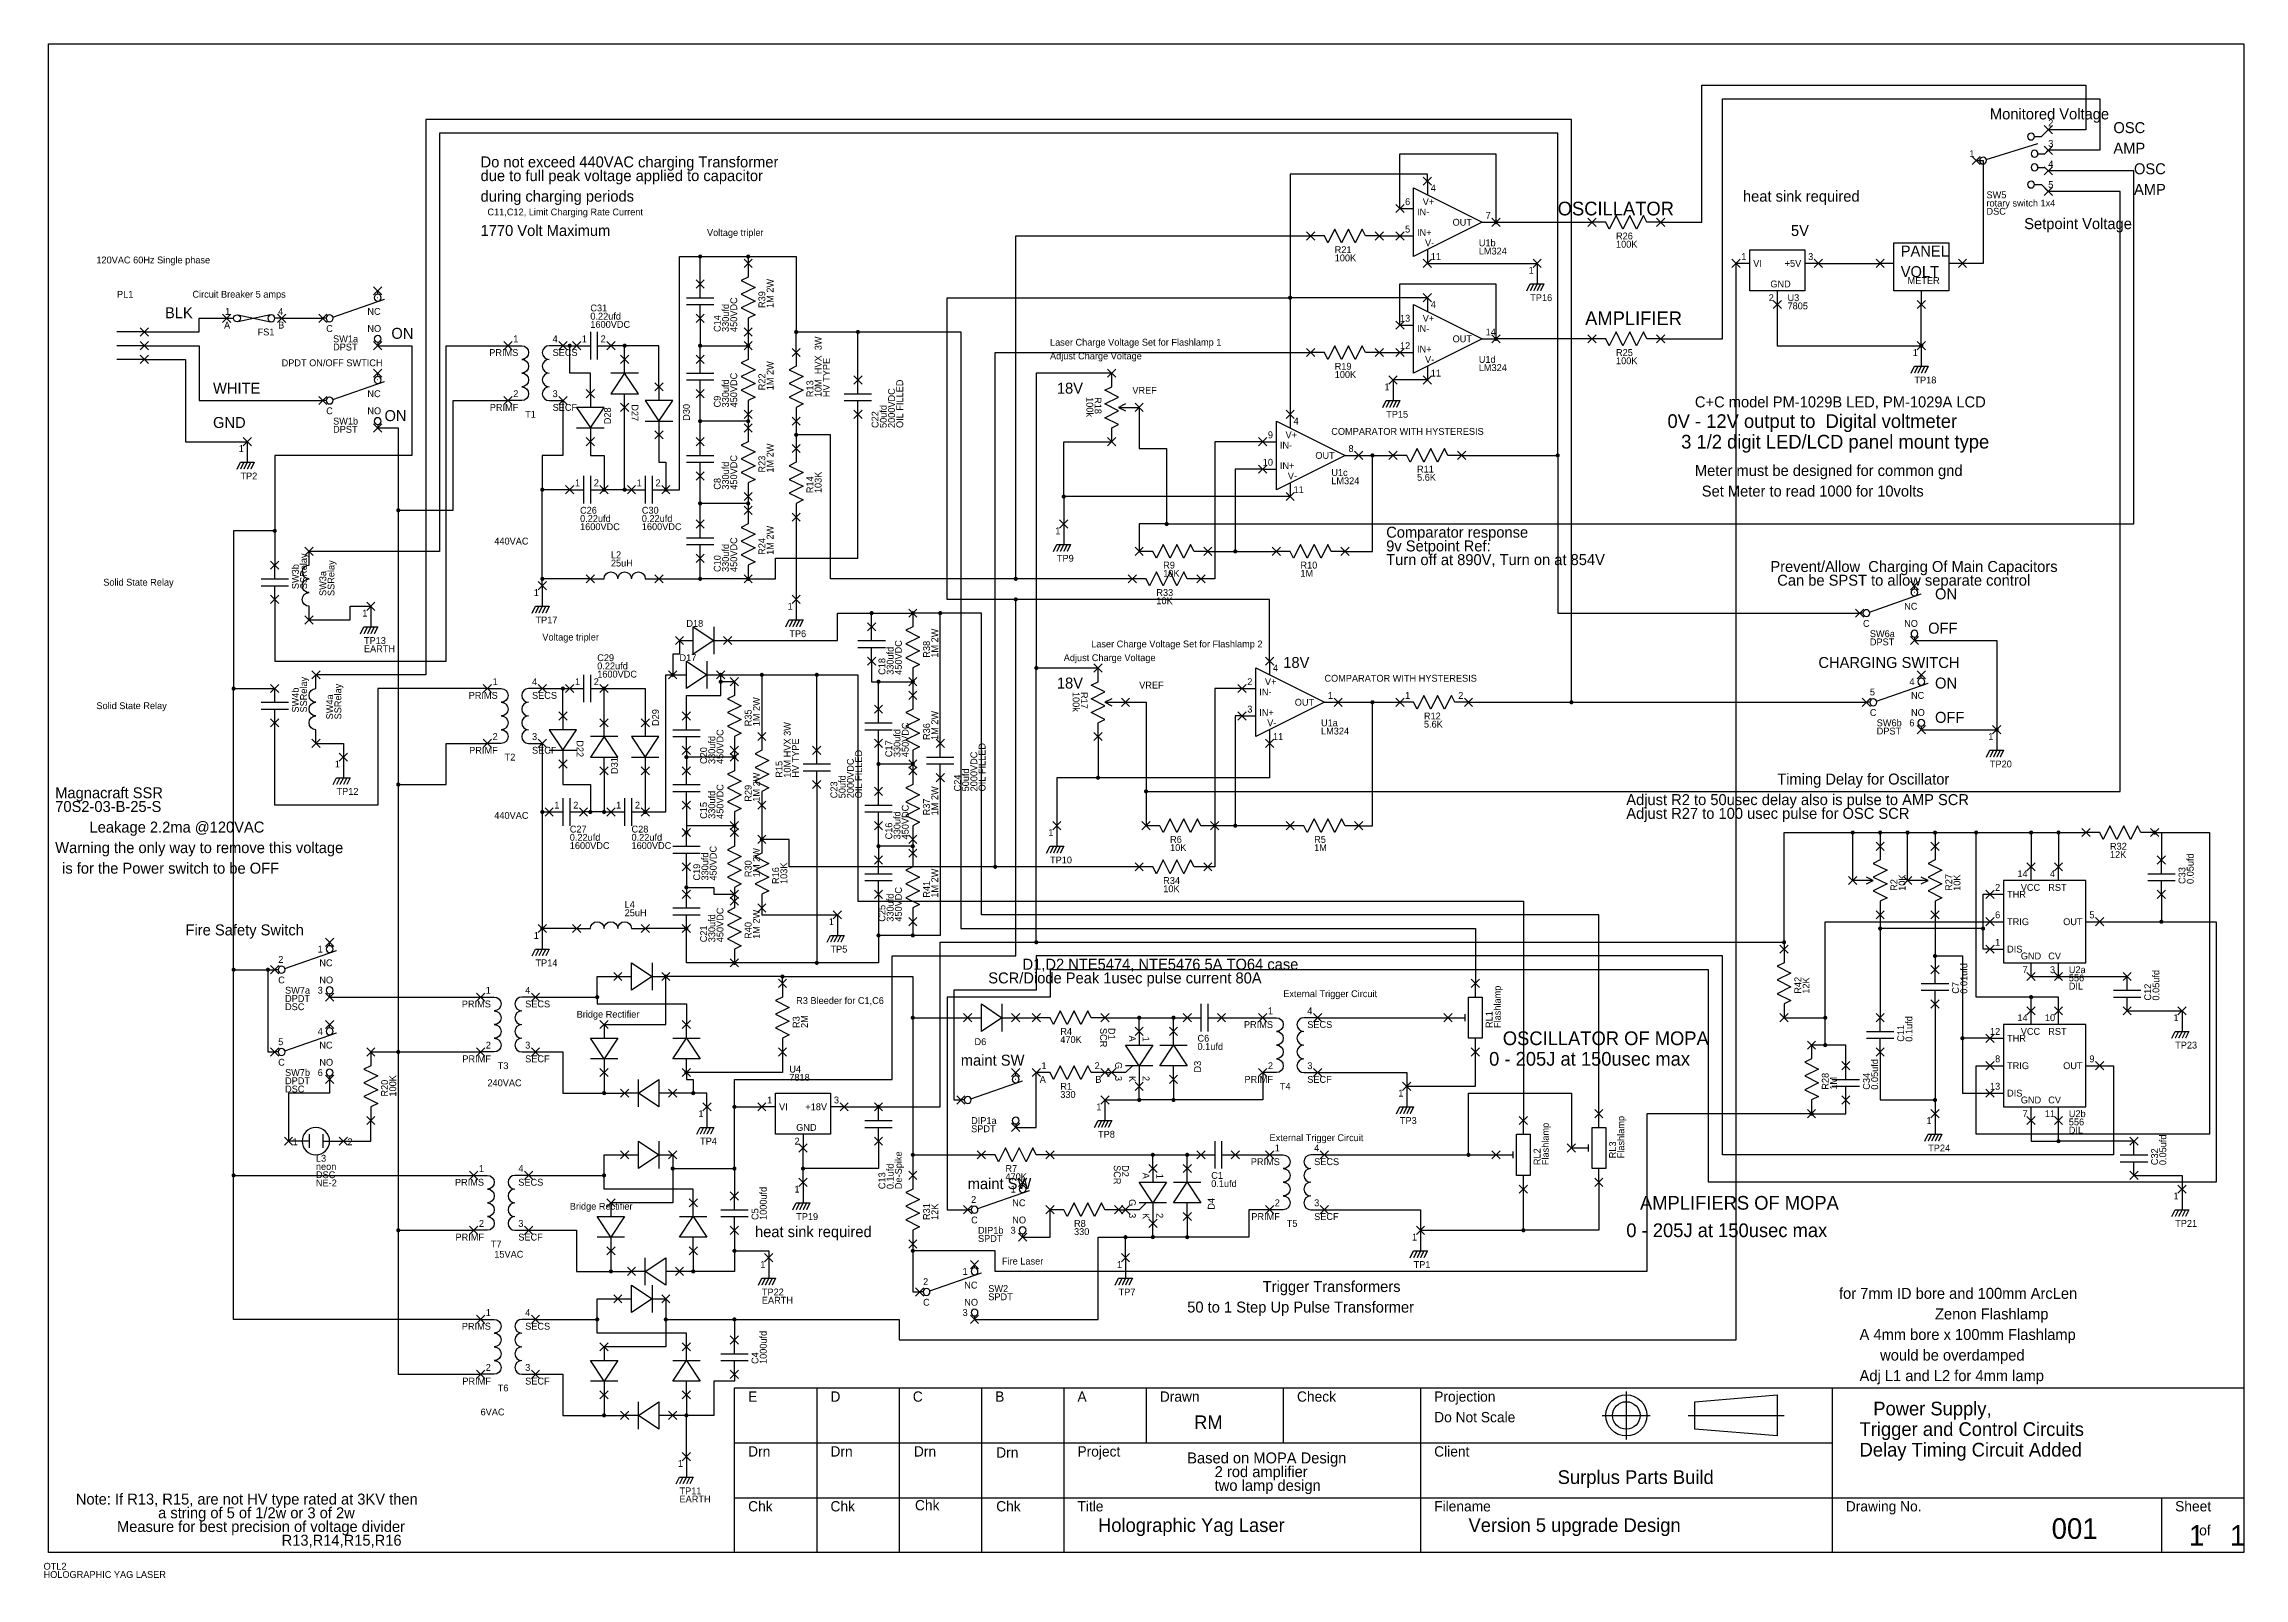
# Model space of a CAD drawing. Extents: x 14668 to 30702, y 17564 to 28750.
import ezdxf
from ezdxf.enums import TextEntityAlignment as Align

# ---------------------------------------------------------------- set-up
doc = ezdxf.new("R2010")
doc.units = 0
doc.layers.get('0').update_dxf_attribs({"linetype": 'CONTINUOUS'})
doc.layers.add('SHEET', color=2, linetype='CONTINUOUS')

msp = doc.modelspace()

# ---------------------------------------------------------------- texts
at = {"layer": 'SHEET', "color": 5}
for s, height, p in [('Monitored Voltage', 80, (28850, 28200)), ('OSC', 80, (29750, 28100)), ('Do not exceed 440VAC charging Transformer', 80, (17850, 27850)), ('AMP', 80, (29750, 27950)), ('due to full peak voltage applied to capacitor', 80, (17850, 27750)), ('OSC', 80, (29900, 27800)), ('during charging periods', 80, (17850, 27600)), ('OSCILLATOR', 100, (25700, 27500)), ('heat sink required', 80, (27050, 27600)), ('SW5', 50, (28825, 27625)), ('rotary switch 1x4', 50, (28825, 27565)), ('AMP', 80, (29900, 27650)), ('1770 Volt Maximum', 80, (17850, 27350)), ('C11,C12, Limit Charging Rate Current', 50, (17900, 27500)), ('5V', 80, (27400, 27350)), ('DSC', 50, (28825, 27505)), ('Setpoint Voltage', 80, (29100, 27400)), ('Voltage tripler', 50, (19500, 27350)), ('R21', 50, (24075, 27225)), ('U1b', 50, (25125, 27275)), ('LM324', 50, (25125, 27215)), ('R26', 50, (26125, 27325)), ('100K', 50, (26125, 27265)), ('PANEL', 80, (28200, 27200)), ('120VAC 60Hz Single phase', 50, (15050, 27150)), ('100K', 50, (24075, 27165)), ('VOLT', 80, (28200, 27050)), ('PL1', 50, (15200, 26900)), ('Circuit Breaker 5 amps', 50, (15750, 26900)), ('METER', 50, (28250, 27000)), ('BLK', 80, (15550, 26750)), ('C31', 50, (18650, 26800)), ('0.22ufd', 50, (18650, 26740)), ('TP16', 50, (25500, 26875)), ('AMPLIFIER', 100, (25900, 26700)), ('7805', 50, (27375, 26815)), ('U3', 50, (27375, 26875)), ('FS1', 50, (16225, 26625)), ('SW1a', 50, (16775, 26575)), ('ON', 80, (17200, 26600)), ('1600VDC', 50, (18650, 26680)), ('DPST', 50, (16775, 26515)), ('Adjust Charge Voltage', 50, (22000, 26450)), ('Laser Charge Voltage Set for Flashlamp 1', 50, (22000, 26550)), ('U1d', 50, (25125, 26425)), ('R25', 50, (26125, 26475)), ('100K', 50, (26125, 26415)), ('DPDT ON/OFF SWTICH', 50, (16400, 26400)), ('R19', 50, (24075, 26375)), ('100K', 50, (24075, 26315)), ('LM324', 50, (25125, 26365)), ('TP18', 50, (28300, 26275)), ('WHITE', 80, (15900, 26200)), ('18V', 80, (22050, 26200)), ('VREF', 50, (22600, 26200)), ('C+C model PM-1029B LED, PM-1029A LCD', 80, (26700, 26100)), ('GND', 80, (15900, 25950)), ('SW1b', 50, (16775, 25975)), ('ON', 80, (17150, 26000)), ('T1', 50, (18175, 26025)), ('TP15', 50, (24450, 26025)), ('0V - 12V output to  Digital voltmeter', 100, (26500, 25950)), ('DPST', 50, (16775, 25915)), ('COMPARATOR WITH HYSTERESIS', 50, (24050, 25900)), ('3 1/2 digit LED/LCD panel mount type', 100, (26600, 25800)), ('R11', 50, (24675, 25625)), ('Meter must be designed for common gnd', 80, (26700, 25600)), ('TP2', 50, (16100, 25575)), ('U1c', 50, (24050, 25600)), ('LM324', 50, (24050, 25540)), ('5.6K', 50, (24675, 25565)), ('Set Meter to read 1000 for 10volts', 80, (26750, 25450)), ('C26', 50, (18575, 25325)), ('C30', 50, (19025, 25325)), ('0.22ufd', 50, (18575, 25265)), ('1600VDC', 50, (18575, 25205)), ('0.22ufd', 50, (19025, 25265)), ('1600VDC', 50, (19025, 25205)), ('Comparator response', 80, (24450, 25150)), ('440VAC', 50, (17950, 25100)), ('L2', 50, (18800, 25000)), ('TP9', 50, (22050, 24975)), ('Turn off at 890V, Turn on at 854V', 80, (24450, 24950)), ('9v Setpoint Ref:', 80, (24450, 25050)), ('Solid State Relay', 50, (15100, 24800)), ('25uH', 50, (18800, 24940)), ('R9', 50, (22825, 24925)), ('10K', 50, (22825, 24865)), ('R10', 50, (23825, 24925)), ('1M', 50, (23825, 24865)), ('Prevent/Allow  Charging Of Main Capacitors', 80, (27250, 24900)), ('Can be SPST to allow separate control', 80, (27300, 24800)), ('R33', 50, (22775, 24725)), ('10K', 50, (22775, 24665)), ('ON', 80, (28450, 24700)), ('TP17', 50, (18250, 24525)), ('D18', 50, (19350, 24500)), ('TP13', 50, (17000, 24375)), ('Voltage tripler', 50, (18300, 24400)), ('TP6', 50, (20100, 24425)), ('Laser Charge Voltage Set for Flashlamp 2', 50, (22300, 24350)), ('SW6a', 50, (27975, 24425)), ('DPST', 50, (27975, 24365)), ('OFF', 80, (28400, 24450)), ('EARTH', 50, (17000, 24315)), ('C29', 50, (18700, 24250)), ('0.22ufd', 50, (18700, 24190)), ('D17', 50, (19300, 24250)), ('Adjust Charge Voltage', 50, (22100, 24250)), ('18V', 80, (23700, 24200)), ('CHARGING SWITCH', 80, (27600, 24200)), ('1600VDC', 50, (18700, 24130)), ('18V', 80, (22050, 24050)), ('VREF', 50, (22650, 24050)), ('COMPARATOR WITH HYSTERESIS', 50, (24000, 24100)), ('ON', 80, (28450, 24050)), ('Solid State Relay', 50, (15050, 23900)), ('U1a', 50, (23975, 23775)), ('LM324', 50, (23975, 23715)), ('5.6K', 50, (24725, 23765)), ('R12', 50, (24725, 23825)), ('SW6b', 50, (28025, 23775)), ('DPST', 50, (28025, 23715)), ('OFF', 80, (28450, 23800)), ('T2', 50, (18025, 23525)), ('Timing Delay for Oscillator', 80, (27300, 23350)), ('TP20', 50, (28850, 23475)), ('Magnacraft SSR', 80, (14750, 23250)), ('TP12', 50, (16800, 23275)), ('Adjust R2 to 50usec delay also is pulse to AMP SCR', 80, (26200, 23200)), ('70S2-03-B-25-S', 80, (14750, 23150)), ('440VAC', 50, (17950, 23100)), ('Adjust R27 to 100 usec pulse for OSC SCR', 80, (26200, 23100)), ('Warning the only way to remove this voltage', 80, (14750, 22850)), ('Leakage 2.2ma @120VAC', 80, (15000, 23000)), ('C27', 50, (18500, 23000)), ('0.22ufd', 50, (18500, 22940)), ('1600VDC', 50, (18500, 22880)), ('C28', 50, (18950, 23000)), ('0.22ufd', 50, (18950, 22940)), ('1600VDC', 50, (18950, 22880)), ('R6', 50, (22875, 22925)), ('R5', 50, (23925, 22925)), ('is for the Power switch to be OFF', 80, (14800, 22700)), ('TP10', 50, (22000, 22775)), ('10K', 50, (22875, 22865)), ('1M', 50, (23925, 22865)), ('R32', 50, (29725, 22875)), ('12K', 50, (29725, 22815)), ('R34', 50, (22825, 22625)), ('10K', 50, (22825, 22565)), ('L4', 50, (18900, 22450)), ('Fire Safety Switch', 80, (15700, 22250)), ('25uH', 50, (18900, 22390)), ('TP5', 50, (20400, 22125)), ('TP14', 50, (18250, 22025)), ('SCR/Diode Peak 1usec pulse current 80A', 80, (21550, 21900)), ('D1,D2 NTE5474, NTE5476 5A TO64 case', 80, (21800, 22000)), ('U2a', 50, (29425, 21975)), ('SW7a', 50, (16425, 21825)), ('DPDT', 50, (16425, 21765)), ('External Trigger Circuit', 50, (23700, 21800)), ('556', 50, (29425, 21915)), ('DIL', 50, (29425, 21855)), ('DSC', 50, (16425, 21705)), ('Bridge Rectifier', 50, (18550, 21650)), ('R3 Bleeder for C1,C6', 50, (20150, 21750)), ('D6', 50, (21450, 21450)), ('470K', 50, (22075, 21465)), ('R4', 50, (22075, 21525)), ('C6', 50, (23075, 21475)), ('OSCILLATOR OF MOPA', 100, (25300, 21450)), ('T3', 50, (17975, 21275)), ('maint SW', 80, (21350, 21300)), ('0.1ufd', 50, (23075, 21415)), ('0 - 205J at 150usec max', 100, (25200, 21300)), ('TP23', 50, (30200, 21425)), ('SW7b', 50, (16425, 21225)), ('DPDT', 50, (16425, 21165)), ('240VAC', 50, (17900, 21150)), ('7818', 50, (20100, 21190)), ('U4', 50, (20100, 21250)), ('R1', 50, (22075, 21125)), ('T4', 50, (23675, 21125)), ('DSC', 50, (16425, 21105)), ('330', 50, (22075, 21065)), ('SPDT', 50, (21425, 20815)), ('DIP1a', 50, (21425, 20875)), ('TP3', 50, (24550, 20875)), ('556', 50, (29425, 20865)), ('U2b', 50, (29425, 20925)), ('DIL', 50, (29425, 20805)), ('TP4', 50, (19450, 20725)), ('TP8', 50, (22350, 20775)), ('External Trigger Circuit', 50, (23600, 20750)), ('TP24', 50, (28400, 20675)), ('neon', 50, (16650, 20540)), ('L3', 50, (16650, 20600)), ('DSC', 50, (16650, 20480)), ('R7', 50, (21675, 20525)), ('C1', 50, (23175, 20475)), ('NE-2', 50, (16650, 20420)), ('maint SW', 80, (21400, 20400)), ('470K', 50, (21675, 20465)), ('0.1ufd', 50, (23175, 20415)), ('Bridge Rectifier', 50, (18500, 20250)), ('TP19', 50, (20150, 20175)), ('AMPLIFIERS OF MOPA', 100, (26300, 20250)), ('heat sink required', 80, (19850, 20050)), ('SPDT', 50, (21475, 20015)), ('DIP1b', 50, (21475, 20075)), ('330', 50, (22175, 20065)), ('R8', 50, (22175, 20125)), ('T5', 50, (23725, 20125)), ('0 - 205J at 150usec max', 100, (26200, 20050)), ('TP21', 50, (30200, 20125)), ('T7', 50, (17925, 19975)), ('15VAC', 50, (17950, 19900)), ('Fire Laser', 50, (21650, 19850)), ('Trigger Transformers', 80, (23550, 19650)), ('TP1', 50, (24650, 19825)), ('TP22', 50, (19900, 19625)), ('EARTH', 50, (19900, 19565)), ('SW2', 50, (21550, 19650)), ('SPDT', 50, (21550, 19590)), ('TP7', 50, (22500, 19625)), ('50 to 1 Step Up Pulse Transformer', 80, (23000, 19500)), ('for 7mm ID bore and 100mm ArcLen', 80, (27750, 19600)), ('Zenon Flashlamp', 80, (28450, 19450)), ('A 4mm bore x 100mm Flashlamp', 80, (27900, 19300)), ('Adj L1 and L2 for 4mm lamp', 80, (27900, 19000)), ('would be overdamped', 80, (28050, 19150)), ('T6', 50, (17975, 18925)), ('E', 75, (19800, 18850)), ('D', 75, (20400, 18850)), ('C', 75, (21000, 18850)), ('B', 75, (21600, 18850)), ('A', 75, (22200, 18850)), ('Drawn', 75, (22800, 18850)), ('Check', 75, (23800, 18850)), ('Projection', 75, (24800, 18850)), ('6VAC', 50, (17850, 18750)), ('Do Not Scale', 75, (24800, 18700)), ('Power Supply,', 100, (28000, 18750)), ('RM', 100, (23050, 18650)), ('Trigger and Control Circuits', 100, (27900, 18600)), ('Drn', 75, (19800, 18450)), ('Drn', 75, (20400, 18450)), ('Drn', 75, (21008, 18450)), ('Drn', 75, (21608, 18442)), ('Project', 75, (22200, 18450)), ('Based on MOPA Design', 80, (23000, 18400)), ('Client', 75, (24800, 18450)), ('Delay Timing Circuit Added', 100, (27900, 18450)), ('two lamp design', 80, (23200, 18200)), ('2 rod amplifier', 80, (23200, 18300)), ('Surplus Parts Build', 100, (25700, 18250)), ('Note: If R13, R15, are not HV type rated at 3KV then', 80, (14900, 18100)), ('TP11', 50, (19300, 18175)), ('EARTH', 50, (19300, 18115)), ('Chk', 75, (19800, 18050)), ('Chk', 75, (20400, 18050)), ('Chk', 75, (21016, 18058)), ('Chk', 75, (21608, 18050)), ('Title', 75, (22200, 18050)), ('Filename', 75, (24800, 18050)), ('Drawing No.', 75, (27800, 18050)), ('Sheet', 75, (30200, 18050)), ('Measure for best precision of voltage divider', 80, (15200, 17900)), ('a string of 5 of 1/2w or 3 of 2w', 80, (15500, 18000)), ('Holographic Yag Laser', 100, (22350, 17900)), ('Version 5 upgrade Design', 100, (25050, 17900)), ('001', 150, (29300, 17850)), ('R13,R14,R15,R16', 80, (16400, 17800)), ('1', 150, (30300, 17800)), ('of', 75, (30375, 17875)), ('1', 150, (30600, 17800)), ('OTL2', 50, (14665, 17625)), ('HOLOGRAPHIC YAG LASER', 50, (14665, 17565))]:
    msp.add_text(s, height=height, dxfattribs=at).set_placement(p)
at = {"layer": 'SHEET', "color": 145}
for s, p in [('2', (29275, 28150)), ('1', (28700, 27925)), ('4', (29275, 27850)), ('3', (29275, 28000)), ('5', (29275, 27700)), ('4', (24775, 27675)), ('7', (25175, 27475)), ('11', (24775, 27175)), ('3', (27525, 27175)), ('4', (16375, 26775)), ('4', (24775, 26825)), ('4', (18375, 26575)), ('2', (18725, 26575)), ('14', (25175, 26625)), ('11', (24775, 26325)), ('3', (18375, 26175)), ('4', (23775, 25975)), ('8', (24175, 25775)), ('2', (18675, 25525)), ('2', (19125, 25525)), ('11', (23775, 25475)), ('4', (23625, 24175)), ('4', (18225, 24075)), ('2', (18675, 24075)), ('1', (24025, 23975)), ('2', (24975, 23975)), ('5', (27975, 24000)), ('3', (18225, 23675)), ('11', (23625, 23675)), ('2', (18525, 23175)), ('2', (18975, 23175)), ('5', (29575, 22375)), ('2', (16375, 22050)), ('4', (18175, 21825)), ('4', (23875, 21675)), ('5', (16375, 21450)), ('3', (18175, 21425)), ('2', (22325, 21275)), ('3', (23875, 21275)), ('9', (29575, 21325)), ('3', (20425, 21025)), ('1', (16480, 20720)), ('2', (16880, 20720)), ('4', (23925, 20675)), ('4', (18125, 20525)), ('2', (21425, 20300)), ('3', (23925, 20275)), ('3', (18125, 20125)), ('2', (21075, 19700)), ('4', (18175, 19475)), ('3', (18175, 19075))]:
    msp.add_text(s, height=50, dxfattribs=at).set_placement(p)
for s, p in [('6', (24625, 27575)), ('5', (24625, 27375)), ('1', (25525, 27075)), ('1', (27075, 27175)), ('1', (16025, 26775)), ('2', (27275, 26875)), ('1', (18125, 26575)), ('1', (18625, 26575)), ('13', (24625, 26725)), ('12', (24625, 26525)), ('1', (28325, 26475)), ('2', (18125, 26175)), ('1', (24475, 26225)), ('1', (16125, 25775)), ('9', (23625, 25875)), ('10', (23625, 25675)), ('1', (18575, 25525)), ('1', (19025, 25525)), ('1', (22075, 25175)), ('1', (18275, 24725)), ('1', (17025, 24575)), ('1', (20125, 24625)), ('1', (17975, 24075)), ('1', (18575, 24075)), ('2', (23475, 24075)), ('4', (28300, 24075)), ('3', (23475, 23875)), ('1', (24625, 23975)), ('6', (28300, 23775)), ('2', (17975, 23675)), ('1', (28875, 23675)), ('1', (16825, 23475)), ('1', (18425, 23175)), ('1', (18875, 23175)), ('1', (22025, 22975)), ('2', (28925, 22575)), ('14', (29125, 22675)), ('4', (29325, 22675)), ('1', (20425, 22325)), ('6', (28925, 22375)), ('1', (16700, 22125)), ('1', (18275, 22225)), ('1', (28925, 22175)), ('7', (29125, 21975)), ('3', (29325, 21975)), ('3', (16700, 21825)), ('1', (17925, 21825)), ('1', (23625, 21675)), ('14', (29125, 21625)), ('10', (29325, 21625)), ('1', (30225, 21625)), ('4', (16700, 21525)), ('12', (28925, 21525)), ('2', (17925, 21425)), ('1', (21975, 21275)), ('2', (23625, 21275)), ('8', (28925, 21325)), ('6', (16700, 21225)), ('13', (28925, 21125)), ('1', (19975, 21025)), ('1', (22375, 20975)), ('1', (24575, 21075)), ('1', (19475, 20925)), ('1', (28425, 20875)), ('7', (29125, 20925)), ('11', (29325, 20925)), ('2', (20175, 20725)), ('1', (23675, 20675)), ('1', (17875, 20525)), ('1', (20175, 20375)), ('1', (21750, 20375)), ('1', (30225, 20325)), ('2', (23675, 20275)), ('2', (17875, 20125)), ('3', (21750, 20075)), ('1', (24675, 20025)), ('1', (19925, 19825)), ('1', (21400, 19775)), ('1', (22525, 19825)), ('1', (17925, 19475)), ('3', (21400, 19475)), ('2', (17925, 19075)), ('1', (19325, 18375))]:
    msp.add_text(s, height=50, dxfattribs=at).set_placement(p, align=Align.RIGHT)
at = {"layer": 'SHEET', "color": 54}
for s, p in [('V+', (24800, 27575)), ('OUT', (25075, 27425)), ('V-', (24800, 27275)), ('+5V', (27475, 27125)), ('A', (16025, 26675)), ('V+', (24800, 26725)), ('OUT', (25075, 26575)), ('PRIMS', (18125, 26475)), ('V-', (24800, 26425)), ('PRIMF', (18125, 26075)), ('V+', (23800, 25875)), ('OUT', (24075, 25725)), ('V-', (23800, 25575)), ('V+', (23650, 24075)), ('PRIMS', (17975, 23975)), ('OUT', (23925, 23925)), ('V-', (23650, 23775)), ('PRIMF', (17975, 23575)), ('OUT', (29525, 22325)), ('PRIMS', (17925, 21725)), ('PRIMS', (23625, 21575)), ('PRIMF', (17925, 21325)), ('OUT', (29525, 21275)), ('B', (22375, 21175)), ('PRIMF', (23625, 21175)), ('+18V', (20375, 20975)), ('PRIMS', (23675, 20575)), ('PRIMS', (17875, 20425)), ('PRIMF', (23675, 20175)), ('PRIMF', (17875, 20025)), ('PRIMS', (17925, 19375)), ('PRIMF', (17925, 18975))]:
    msp.add_text(s, height=50, dxfattribs=at).set_placement(p, align=Align.RIGHT)
for s, p in [('IN-', (24675, 27500)), ('IN+', (24675, 27350)), ('VI', (27125, 27125)), ('GND', (27250, 26975)), ('NC', (17025, 26775)), ('B', (16375, 26675)), ('C', (16725, 26650)), ('NO', (17025, 26650)), ('IN-', (24675, 26650)), ('SECS', (18375, 26475)), ('IN+', (24675, 26500)), ('NC', (17025, 26175)), ('C', (16725, 26050)), ('NO', (17025, 26050)), ('SECF', (18375, 26075)), ('IN-', (23675, 25800)), ('IN+', (23675, 25650)), ('C', (27925, 24500)), ('NC', (28225, 24625)), ('NO', (28225, 24500)), ('SECS', (18225, 23975)), ('IN-', (23525, 24000)), ('IN+', (23525, 23850)), ('C', (27975, 23850)), ('NC', (28275, 23975)), ('NO', (28275, 23850)), ('SECF', (18225, 23575)), ('VCC', (29075, 22575)), ('RST', (29275, 22575)), ('THR', (28975, 22525)), ('TRIG', (28975, 22325)), ('DIS', (28975, 22125)), ('NC', (16675, 22025)), ('GND', (29075, 22075)), ('CV', (29275, 22075)), ('C', (16375, 21900)), ('NO', (16675, 21900)), ('SECS', (18175, 21725)), ('SECS', (23875, 21575)), ('THR', (28975, 21475)), ('VCC', (29075, 21525)), ('RST', (29275, 21525)), ('C', (16375, 21300)), ('NC', (16675, 21425)), ('NO', (16675, 21300)), ('SECF', (18175, 21325)), ('TRIG', (28975, 21275)), ('A', (21925, 21175)), ('SECF', (23875, 21175)), ('VI', (20025, 20975)), ('DIS', (28975, 21075)), ('GND', (29075, 21025)), ('CV', (29275, 21025)), ('GND', (20150, 20825)), ('SECS', (23925, 20575)), ('SECS', (18125, 20425)), ('NC', (21725, 20275)), ('SECF', (23925, 20175)), ('SECF', (18125, 20025)), ('C', (21425, 20150)), ('NO', (21725, 20150)), ('NC', (21375, 19675)), ('C', (21075, 19550)), ('NO', (21375, 19550)), ('SECS', (18175, 19375)), ('SECF', (18175, 18975))]:
    msp.add_text(s, height=50, dxfattribs=at).set_placement(p)
at = {"layer": 'SHEET', "color": 5}
for s, rotation, p in [('R39', 90, (19925, 26825)), ('1M 2W', 90, (19985, 26825)), ('330ufd', 90, (19660, 26650)), ('450VDC', 90, (19720, 26650)), ('C14', 90, (19600, 26650)), ('10M  HVX  3W', 90, (20335, 26175)), ('HV TYPE', 90, (20395, 26175)), ('330ufd', 90, (19660, 26100)), ('450VDC', 90, (19720, 26100)), ('R22', 90, (19925, 26225)), ('1M 2W', 90, (19985, 26225)), ('OIL FILLED', 90, (20930, 25950)), ('C9', 90, (19600, 26100)), ('R13', 90, (20275, 26175)), ('2000VDC', 90, (20870, 25950)), ('100k', 270, (22265, 26175)), ('R18', 270, (22325, 26175)), ('C22', 90, (20750, 25950)), ('50ufd', 90, (20810, 25950)), ('1M 2W', 90, (19985, 25625)), ('330ufd', 90, (19660, 25500)), ('450VDC', 90, (19720, 25500)), ('R23', 90, (19925, 25625)), ('C8', 90, (19600, 25500)), ('R14', 90, (20275, 25475)), ('103K', 90, (20335, 25475)), ('1M 2W', 90, (19985, 25025)), ('SSRelay', 90, (16585, 24775)), ('C10', 90, (19600, 24900)), ('330ufd', 90, (19660, 24900)), ('450VDC', 90, (19720, 24900)), ('R24', 90, (19925, 25025)), ('SW3b', 90, (16525, 24775)), ('SW3a', 90, (16725, 24725)), ('SSRelay', 90, (16785, 24725)), ('450VDC', 90, (20920, 24150)), ('R38', 90, (21125, 24275)), ('1M 2W', 90, (21185, 24275)), ('C18', 90, (20800, 24150)), ('330ufd', 90, (20860, 24150)), ('SW4b', 90, (16525, 23875)), ('SSRelay', 90, (16585, 23875)), ('SSRelay', 90, (16835, 23825)), ('SW4a', 90, (16775, 23825)), ('R35', 90, (19825, 23775)), ('1M 2W', 90, (19885, 23775)), ('100k', 270, (22165, 24025)), ('R17', 270, (22225, 24025)), ('450VDC', 90, (19620, 23500)), ('10M HVX 3W', 90, (20110, 23400)), ('330ufd', 90, (20910, 23550)), ('450VDC', 90, (20970, 23550)), ('R36', 90, (21125, 23675)), ('1M 2W', 90, (21185, 23675)), ('C20', 90, (19500, 23500)), ('330ufd', 90, (19560, 23500)), ('HV TYPE', 90, (20170, 23400)), ('OIL FILLED', 90, (20630, 23250)), ('C17', 90, (20850, 23550)), ('2000VDC', 90, (21470, 23300)), ('OIL FILLED', 90, (21530, 23300)), ('1M 2W', 90, (19885, 23225)), ('R15', 90, (20050, 23400)), ('50ufd', 90, (20510, 23250)), ('2000VDC', 90, (20570, 23250)), ('C24', 90, (21350, 23300)), ('50ufd', 90, (21410, 23300)), ('330ufd', 90, (19560, 23100)), ('450VDC', 90, (19620, 23100)), ('R29', 90, (19825, 23225)), ('C23', 90, (20450, 23250)), ('1M 2W', 90, (21185, 23125)), ('C15', 90, (19500, 23100)), ('330ufd', 90, (20910, 22950)), ('450VDC', 90, (20970, 22950)), ('R37', 90, (21125, 23125)), ('C16', 90, (20850, 22950)), ('C19', 90, (19450, 22650)), ('330ufd', 90, (19510, 22650)), ('450VDC', 90, (19570, 22650)), ('R30', 90, (19825, 22675)), ('1M 2W', 90, (19885, 22675)), ('103K', 90, (20085, 22625)), ('0.05ufd', 90, (30335, 22625)), ('R16', 90, (20025, 22625)), ('R41', 90, (21125, 22525)), ('1M 2W', 90, (21185, 22525)), ('R2', 90, (28175, 22575)), ('10K', 90, (28235, 22575)), ('R27', 90, (28575, 22575)), ('10K', 90, (28635, 22575)), ('C33', 90, (30275, 22625)), ('450VDC', 90, (19620, 22200)), ('C25', 90, (20800, 22350)), ('330ufd', 90, (20860, 22350)), ('450VDC', 90, (20920, 22350)), ('C21', 90, (19500, 22200)), ('330ufd', 90, (19560, 22200)), ('R40', 90, (19825, 22225)), ('1M 2W', 90, (19885, 22225)), ('0.01ufd', 90, (28685, 21825)), ('0.05ufd', 90, (30085, 21775)), ('Flashlamp', 90, (25285, 21575)), ('R42', 90, (27475, 21825)), ('12K', 90, (27535, 21825)), ('C7', 90, (28625, 21825)), ('C12', 90, (30025, 21775)), ('R3', 90, (20175, 21575)), ('2M', 90, (20235, 21575)), ('RL1', 90, (25225, 21575)), ('0.1ufd', 90, (28285, 21475)), ('SCR', 270, (22365, 21575)), ('D1', 270, (22425, 21575)), ('C11', 90, (28225, 21475)), ('D3', 90, (23100, 21250)), ('0.05ufd', 90, (28035, 21125)), ('R20', 90, (17175, 21075)), ('100K', 90, (17235, 21075)), ('R28', 90, (27675, 21125)), ('1M', 90, (27735, 21125)), ('C34', 90, (27975, 21125)), ('Flashlamp', 90, (25635, 20575)), ('Flashlamp', 90, (26185, 20625)), ('RL2', 90, (25575, 20575)), ('RL3', 90, (26125, 20625)), ('C32', 90, (30075, 20575)), ('0.05ufd', 90, (30135, 20575)), ('0.1ufd', 90, (20860, 20400)), ('De-Spike', 90, (20920, 20400)), ('SCR', 270, (22465, 20575)), ('D2', 270, (22525, 20575)), ('1000ufd', 90, (19935, 20175)), ('C13', 90, (20800, 20400)), ('C5', 90, (19875, 20175)), ('R31', 90, (21125, 20175)), ('12K', 90, (21185, 20175)), ('D4', 90, (23200, 20250)), ('1000ufd', 90, (19935, 19125)), ('C4', 90, (19875, 19125))]:
    msp.add_text(s, height=50, rotation=rotation, dxfattribs=at).set_placement(p)
for s, rotation, p in [('D28', 90, (18800, 26100)), ('D27', 270, (18950, 26000)), ('D30', 90, (19375, 26125)), ('D29', 90, (19150, 23900)), ('D22', 270, (18550, 23550)), ('D31', 90, (18850, 23550))]:
    msp.add_text(s, height=50, rotation=rotation, dxfattribs=at).set_placement(p, align=Align.RIGHT)
at = {"layer": 'SHEET', "color": 54}
for s, p in [('A', (22575, 21475)), ('G', (22475, 21275)), ('A', (22675, 20475)), ('G', (22575, 20275))]:
    msp.add_text(s, height=50, rotation=270, dxfattribs=at).set_placement(p, align=Align.RIGHT)
at = {"layer": 'SHEET', "color": 145}
for p in [(22675, 21475), (22775, 20475)]:
    msp.add_text('1', height=50, rotation=270, dxfattribs=at).set_placement(p, align=Align.RIGHT)
for s, p in [('3', (22475, 21225)), ('2', (22675, 21225)), ('3', (22575, 20225)), ('2', (22775, 20225))]:
    msp.add_text(s, height=50, rotation=270, dxfattribs=at).set_placement(p)
at = {"layer": 'SHEET', "color": 54}
for p in [(22575, 21225), (22675, 20225)]:
    msp.add_text('K', height=50, rotation=270, dxfattribs=at).set_placement(p)

# ---------------------------------------------------------------- blocks, each defined once
blk = doc.blocks.new('2')
for p, q in [((-30, 30), (30, -30)), ((-30, -30), (30, 30))]:
    blk.add_line(p, q)
blk = doc.blocks.new('__JUNCTIONS__')
at = {"const_width": 15}
blk.add_lwpolyline([(-7.5, 0, 1), (7.5, 0, 1)], format="xyb", close=True, dxfattribs=at)
blk = doc.blocks.new('TERMINAL')
for p, q in [((-30, 30), (30, -30)), ((-30, -30), (30, 30))]:
    blk.add_line(p, q)

# ---------------------------------------------------------------- linework, layer by layer
at = {"layer": 'SHEET'}
for points in [[(14700, 17750), (14700, 28750), (14700, 28750), (30700, 28750), (30700, 28750), (30700, 17750), (30700, 17750), (14700, 17750), (14700, 17750)], [(24650, 27200), (24650, 27700), (24650, 27700), (25150, 27450), (25150, 27450), (24650, 27200), (24650, 27200)], [(28150, 26950), (28150, 27300), (28150, 27300), (28550, 27300), (28550, 27300), (28550, 26950), (28550, 26950), (28150, 26950), (28150, 26950)], [(27100, 26950), (27100, 27250), (27100, 27250), (27500, 27250), (27500, 27250), (27500, 26950), (27500, 26950), (27100, 26950), (27100, 26950)], [(24650, 26350), (24650, 26850), (24650, 26850), (25150, 26600), (25150, 26600), (24650, 26350), (24650, 26350)], [(18800, 26200), (19000, 26200), (19000, 26200), (18900, 26350), (18900, 26350), (18800, 26200), (18800, 26200)], [(19250, 26150), (19050, 26150), (19050, 26150), (19150, 26000), (19150, 26000), (19250, 26150), (19250, 26150)], [(18750, 26100), (18550, 26100), (18550, 26100), (18650, 25950), (18650, 25950), (18750, 26100), (18750, 26100)], [(23650, 25500), (23650, 26000), (23650, 26000), (24150, 25750), (24150, 25750), (23650, 25500), (23650, 25500)], [(19400, 24300), (19400, 24500), (19400, 24500), (19550, 24400), (19550, 24400), (19400, 24300), (19400, 24300)], [(19350, 24050), (19350, 24250), (19350, 24250), (19500, 24150), (19500, 24150), (19350, 24050), (19350, 24050)], [(23500, 23700), (23500, 24200), (23500, 24200), (24000, 23950), (24000, 23950), (23500, 23700), (23500, 23700)], [(18550, 23750), (18350, 23750), (18350, 23750), (18450, 23600), (18450, 23600), (18550, 23750), (18550, 23750)], [(18650, 23550), (18850, 23550), (18850, 23550), (18750, 23700), (18750, 23700), (18650, 23550), (18650, 23550)], [(19150, 23700), (18950, 23700), (18950, 23700), (19050, 23550), (19050, 23550), (19150, 23700), (19150, 23700)], [(28950, 22650), (28950, 22050), (28950, 22050), (29550, 22050), (29550, 22050), (29550, 22650), (29550, 22650), (28950, 22650), (28950, 22650)], [(18950, 21850), (18950, 22050), (18950, 22050), (19100, 21950), (19100, 21950), (18950, 21850), (18950, 21850)], [(21500, 21550), (21500, 21750), (21500, 21750), (21650, 21650), (21650, 21650), (21500, 21550), (21500, 21550)], [(25150, 21500), (25050, 21500), (25050, 21500), (25050, 21800), (25050, 21800), (25150, 21800), (25150, 21800), (25150, 21500), (25150, 21500)], [(18650, 21500), (18850, 21500), (18850, 21500), (18750, 21350), (18750, 21350), (18650, 21500), (18650, 21500)], [(19450, 21350), (19250, 21350), (19250, 21350), (19350, 21500), (19350, 21500), (19450, 21350), (19450, 21350)], [(28950, 21600), (28950, 21000), (28950, 21000), (29550, 21000), (29550, 21000), (29550, 21600), (29550, 21600), (28950, 21600), (28950, 21600)], [(22550, 21450), (22750, 21450), (22750, 21450), (22650, 21300), (22650, 21300), (22550, 21450), (22550, 21450)], [(23000, 21300), (22800, 21300), (22800, 21300), (22900, 21450), (22900, 21450), (23000, 21300), (23000, 21300)], [(19150, 21200), (19150, 21000), (19150, 21000), (19000, 21100), (19000, 21100), (19150, 21200), (19150, 21200)], [(20000, 20800), (20000, 21100), (20000, 21100), (20400, 21100), (20400, 21100), (20400, 20800), (20400, 20800), (20000, 20800), (20000, 20800)], [(26050, 20550), (25950, 20550), (25950, 20550), (25950, 20850), (25950, 20850), (26050, 20850), (26050, 20850), (26050, 20550), (26050, 20550)], [(19000, 20550), (19000, 20750), (19000, 20750), (19150, 20650), (19150, 20650), (19000, 20550), (19000, 20550)], [(25500, 20500), (25400, 20500), (25400, 20500), (25400, 20800), (25400, 20800), (25500, 20800), (25500, 20800), (25500, 20500), (25500, 20500)], [(22650, 20450), (22850, 20450), (22850, 20450), (22750, 20300), (22750, 20300), (22650, 20450), (22650, 20450)], [(23100, 20300), (22900, 20300), (22900, 20300), (23000, 20450), (23000, 20450), (23100, 20300), (23100, 20300)], [(18700, 20200), (18900, 20200), (18900, 20200), (18800, 20050), (18800, 20050), (18700, 20200), (18700, 20200)], [(19500, 20050), (19300, 20050), (19300, 20050), (19400, 20200), (19400, 20200), (19500, 20050), (19500, 20050)], [(19200, 19900), (19200, 19700), (19200, 19700), (19050, 19800), (19050, 19800), (19200, 19900), (19200, 19900)], [(18950, 19500), (18950, 19700), (18950, 19700), (19100, 19600), (19100, 19600), (18950, 19500), (18950, 19500)], [(18650, 19150), (18850, 19150), (18850, 19150), (18750, 19000), (18750, 19000), (18650, 19150), (18650, 19150)], [(19450, 19000), (19250, 19000), (19250, 19000), (19350, 19150), (19350, 19150), (19450, 19000), (19450, 19000)], [(19150, 18850), (19150, 18650), (19150, 18650), (19000, 18750), (19000, 18750), (19150, 18850), (19150, 18850)], [(26700, 18650), (26700, 18850), (26700, 18850), (27300, 18900), (27300, 18900), (27300, 18600), (27300, 18600), (26700, 18650), (26700, 18650)]]:
    msp.add_lwpolyline(points, close=True, dxfattribs=at)
for points in [[(26450, 27450), (26750, 27450), (26750, 27450), (26750, 28450), (26750, 28450), (29550, 28450), (29550, 28450), (29550, 28125), (29550, 28125), (29275, 28125), (29275, 28125)], [(26450, 26600), (26900, 26600), (26900, 26600), (26900, 28350), (26900, 28350), (29650, 28350), (29650, 28350), (29650, 27975), (29650, 27975), (29275, 27975), (29275, 27975)], [(25700, 25750), (25700, 28100), (25700, 28100), (17550, 28100), (17550, 28100), (17550, 25050), (17550, 25050), (16600, 25050), (16600, 25050)], [(25800, 23950), (25800, 28200), (25800, 28200), (17450, 28200), (17450, 28200), (17450, 24150), (17450, 24150), (16650, 24150), (16650, 24150)], [(24550, 27550), (24550, 27950), (24550, 27950), (25250, 27950), (25250, 27950), (25250, 27450), (25250, 27450)], [(28750, 27900), (28800, 27900), (28800, 27900), (28800, 27150), (28800, 27150), (28650, 27150), (28650, 27150)], [(28823, 27908), (29200, 28025), (29200, 28025)], [(22850, 25250), (29900, 25250), (29900, 25250), (29900, 27825), (29900, 27825), (29275, 27825), (29275, 27825)], [(24750, 27750), (24750, 27800), (24750, 27800), (23750, 27800), (23750, 27800), (23750, 26900), (23750, 26900)], [(24750, 27750), (24750, 27650), (24750, 27650)], [(22700, 23300), (29800, 23300), (29800, 23300), (29800, 27675), (29800, 27675), (29275, 27675), (29275, 27675)], [(24550, 27550), (24650, 27550), (24650, 27550)], [(25150, 27450), (25250, 27450), (25250, 27450)], [(25250, 27450), (25950, 27450), (25950, 27450)], [(26450, 27450), (26350, 27450), (26350, 27450), (26325, 27500), (26325, 27500), (26275, 27400), (26275, 27400), (26225, 27500), (26225, 27500), (26175, 27400), (26175, 27400), (26125, 27500), (26125, 27500), (26075, 27400), (26075, 27400), (26050, 27450), (26050, 27450), (25950, 27450), (25950, 27450)], [(21750, 24850), (21750, 27350), (21750, 27350), (23900, 27350), (23900, 27350)], [(24400, 27350), (24300, 27350), (24300, 27350), (24275, 27400), (24275, 27400), (24225, 27300), (24225, 27300), (24175, 27400), (24175, 27400), (24125, 27300), (24125, 27300), (24075, 27400), (24075, 27400), (24025, 27300), (24025, 27300), (24000, 27350), (24000, 27350), (23900, 27350), (23900, 27350)], [(24400, 27350), (24550, 27350), (24550, 27350)], [(24550, 27350), (24650, 27350), (24650, 27350)], [(19200, 25500), (19300, 25500), (19300, 25500), (19300, 27200), (19300, 27200), (19450, 27200), (19450, 27200)], [(19450, 27000), (19450, 27200), (19450, 27200)], [(19450, 27200), (19800, 27200), (19800, 27200)], [(19700, 19450), (20900, 19450), (20900, 19450), (20900, 19300), (20900, 19300), (27000, 19300), (27000, 19300), (27000, 27150), (27000, 27150)], [(19800, 27150), (19800, 27050), (19800, 27050), (19750, 27025), (19750, 27025), (19850, 26975), (19850, 26975), (19750, 26925), (19750, 26925), (19850, 26875), (19850, 26875), (19750, 26825), (19750, 26825), (19850, 26775), (19850, 26775), (19800, 26750), (19800, 26750), (19800, 26650), (19800, 26650)], [(19800, 27200), (19800, 27150), (19800, 27150)], [(19800, 27200), (20150, 27200), (20150, 27200), (20150, 26650), (20150, 26650)], [(24750, 27250), (24750, 27150), (24750, 27150)], [(24750, 27150), (25550, 27150), (25550, 27150)], [(25550, 27150), (25550, 27000), (25550, 27000)], [(27100, 27150), (27000, 27150), (27000, 27150)], [(27600, 27150), (27500, 27150), (27500, 27150)], [(27600, 27150), (28050, 27150), (28050, 27150)], [(28150, 27150), (28050, 27150), (28050, 27150)], [(28650, 27150), (28550, 27150), (28550, 27150)], [(19450, 26900), (19450, 27000), (19450, 27000)], [(24550, 26700), (24550, 27000), (24550, 27000), (25250, 27000), (25250, 27000), (25250, 26600), (25250, 26600)], [(25475, 26950), (25500, 27000), (25500, 27000), (25600, 27000), (25600, 27000), (25575, 26950), (25575, 26950)], [(25525, 27000), (25500, 26950), (25500, 26950)], [(25550, 27000), (25525, 26950), (25525, 26950)], [(25575, 27000), (25550, 26950), (25550, 26950)], [(27300, 26950), (27300, 26850), (27300, 26850)], [(28350, 26950), (28350, 26850), (28350, 26850)], [(16773, 26758), (17150, 26890), (17150, 26890)], [(17100, 26900), (17099, 26900), (17099, 26900)], [(19350, 26900), (19550, 26900), (19550, 26900)], [(19350, 26850), (19550, 26850), (19550, 26850)], [(19450, 26750), (19450, 26850), (19450, 26850)], [(21750, 24700), (21250, 24700), (21250, 24700), (21250, 26900), (21250, 26900), (23750, 26900), (23750, 26900)], [(24750, 26900), (23750, 26900), (23750, 26900)], [(23750, 26900), (23750, 26050), (23750, 26050)], [(24750, 26900), (24750, 26800), (24750, 26800)], [(27300, 26850), (27300, 26550), (27300, 26550), (28350, 26550), (28350, 26550)], [(28350, 26550), (28350, 26850), (28350, 26850)], [(15300, 26650), (15200, 26650), (15200, 26650)], [(15400, 26650), (15300, 26650), (15300, 26650)], [(15400, 26650), (15800, 26650), (15800, 26650), (15800, 26750), (15800, 26750), (16000, 26750), (16000, 26750)], [(16320, 26775), (16080, 26725), (16080, 26725)], [(16080, 26775), (16320, 26725), (16320, 26725)], [(16400, 26750), (16700, 26750), (16700, 26750)], [(18650, 26650), (18650, 26450), (18650, 26450)], [(18700, 26650), (18700, 26450), (18700, 26450)], [(19450, 26750), (19450, 26550), (19450, 26550)], [(19800, 26650), (19800, 26550), (19800, 26550)], [(20150, 26500), (20150, 26650), (20150, 26650)], [(20150, 26650), (20600, 26650), (20600, 26650)], [(20600, 26300), (20600, 26650), (20600, 26650)], [(20600, 26650), (21350, 26650), (21350, 26650), (21350, 22300), (21350, 22300), (25100, 22300), (25100, 22300), (25100, 21900), (25100, 21900)], [(24550, 26700), (24650, 26700), (24650, 26700)], [(26450, 26600), (26350, 26600), (26350, 26600), (26325, 26650), (26325, 26650), (26275, 26550), (26275, 26550), (26225, 26650), (26225, 26650), (26175, 26550), (26175, 26550), (26125, 26650), (26125, 26650), (26075, 26550), (26075, 26550), (26050, 26600), (26050, 26600), (25950, 26600), (25950, 26600)], [(15300, 26550), (15200, 26550), (15200, 26550)], [(15400, 26550), (15300, 26550), (15300, 26550)], [(15400, 26550), (15800, 26550), (15800, 26550), (15800, 26150), (15800, 26150), (16700, 26150), (16700, 26150)], [(16350, 24700), (16350, 24250), (16350, 24250), (17600, 24250), (17600, 24250), (17600, 26550), (17600, 26550), (18050, 26550), (18050, 26550)], [(17100, 26550), (17350, 26550), (17350, 26550), (17350, 25750), (17350, 25750), (16350, 25750), (16350, 25750), (16350, 25200), (16350, 25200)], [(18450, 26550), (18500, 26550), (18500, 26550)], [(18650, 26200), (18650, 26350), (18650, 26350), (18500, 26350), (18500, 26350), (18500, 26550), (18500, 26550)], [(18500, 26550), (18550, 26550), (18550, 26550)], [(18550, 26550), (18650, 26550), (18650, 26550)], [(18700, 26550), (18800, 26550), (18800, 26550)], [(18900, 26550), (18800, 26550), (18800, 26550)], [(18900, 26450), (18900, 26550), (18900, 26550)], [(19150, 26250), (19150, 26550), (19150, 26550), (18900, 26550), (18900, 26550)], [(19450, 26450), (19450, 26550), (19450, 26550)], [(19450, 26550), (19800, 26550), (19800, 26550)], [(19800, 26550), (19800, 26450), (19800, 26450), (19750, 26425), (19750, 26425), (19850, 26375), (19850, 26375), (19750, 26325), (19750, 26325), (19850, 26275), (19850, 26275), (19750, 26225), (19750, 26225), (19850, 26175), (19850, 26175), (19800, 26150), (19800, 26150), (19800, 26050), (19800, 26050)], [(20150, 26500), (20150, 26400), (20150, 26400), (20100, 26375), (20100, 26375), (20200, 26325), (20200, 26325), (20100, 26275), (20100, 26275), (20200, 26225), (20200, 26225), (20100, 26175), (20100, 26175), (20200, 26125), (20200, 26125), (20150, 26100), (20150, 26100), (20150, 26000), (20150, 26000)], [(21600, 22750), (21600, 26500), (21600, 26500), (23900, 26500), (23900, 26500)], [(24400, 26500), (24300, 26500), (24300, 26500), (24275, 26550), (24275, 26550), (24225, 26450), (24225, 26450), (24175, 26550), (24175, 26550), (24125, 26450), (24125, 26450), (24075, 26550), (24075, 26550), (24025, 26450), (24025, 26450), (24000, 26500), (24000, 26500), (23900, 26500), (23900, 26500)], [(24400, 26500), (24550, 26500), (24550, 26500)], [(24550, 26500), (24650, 26500), (24650, 26500)], [(25150, 26600), (25250, 26600), (25250, 26600)], [(25950, 26600), (25250, 26600), (25250, 26600)], [(28350, 26550), (28350, 26400), (28350, 26400)], [(15300, 26450), (15200, 26450), (15200, 26450)], [(15400, 26450), (15300, 26450), (15300, 26450)], [(15400, 26450), (15700, 26450), (15700, 26450), (15700, 25850), (15700, 25850), (16150, 25850), (16150, 25850)], [(17100, 26300), (17099, 26300), (17099, 26300)], [(19000, 26350), (18800, 26350), (18800, 26350)], [(18900, 26350), (18900, 26450), (18900, 26450)], [(19350, 26350), (19550, 26350), (19550, 26350)], [(19350, 26300), (19550, 26300), (19550, 26300)], [(19450, 26350), (19450, 26450), (19450, 26450)], [(19450, 26200), (19450, 26300), (19450, 26300)], [(20600, 26200), (20600, 26300), (20600, 26300)], [(22450, 26350), (21900, 26350), (21900, 26350), (21900, 24200), (21900, 24200)], [(22450, 25850), (22450, 25950), (22450, 25950), (22500, 25975), (22500, 25975), (22400, 26025), (22400, 26025), (22500, 26075), (22500, 26075), (22400, 26125), (22400, 26125), (22500, 26175), (22500, 26175), (22400, 26225), (22400, 26225), (22450, 26250), (22450, 26250), (22450, 26350), (22450, 26350)], [(24500, 26300), (24500, 26150), (24500, 26150)], [(24750, 26300), (24500, 26300), (24500, 26300)], [(24750, 26400), (24750, 26300), (24750, 26300)], [(28275, 26350), (28300, 26400), (28300, 26400), (28400, 26400), (28400, 26400), (28375, 26350), (28375, 26350)], [(28325, 26400), (28300, 26350), (28300, 26350)], [(28350, 26400), (28325, 26350), (28325, 26350)], [(28375, 26400), (28350, 26350), (28350, 26350)], [(16773, 26158), (17150, 26290), (17150, 26290)], [(17250, 25350), (17650, 25350), (17650, 25350), (17650, 26150), (17650, 26150), (18050, 26150), (18050, 26150)], [(18450, 26150), (18450, 25750), (18450, 25750), (18300, 25750), (18300, 25750), (18300, 25500), (18300, 25500)], [(18650, 26200), (18650, 26100), (18650, 26100)], [(18900, 26100), (18900, 26200), (18900, 26200)], [(19150, 26250), (19150, 26150), (19150, 26150)], [(19450, 26000), (19450, 26200), (19450, 26200)], [(20500, 26200), (20700, 26200), (20700, 26200)], [(20500, 26150), (20700, 26150), (20700, 26150)], [(20600, 26050), (20600, 26150), (20600, 26150)], [(24425, 26100), (24450, 26150), (24450, 26150), (24550, 26150), (24550, 26150), (24525, 26100), (24525, 26100)], [(24475, 26150), (24450, 26100), (24450, 26100)], [(24500, 26150), (24475, 26100), (24475, 26100)], [(24525, 26150), (24500, 26100), (24500, 26100)], [(18900, 25500), (18900, 26100), (18900, 26100)], [(19050, 26000), (19250, 26000), (19250, 26000)], [(19150, 26000), (19150, 25900), (19150, 25900)], [(19450, 25850), (19450, 26000), (19450, 26000)], [(19800, 26000), (19450, 26000), (19450, 26000)], [(19800, 24850), (20000, 24850), (20000, 24850), (20000, 25000), (20000, 25000), (20600, 25000), (20600, 25000), (20600, 26050), (20600, 26050)], [(19800, 26050), (19800, 26000), (19800, 26000)], [(19800, 26000), (19800, 25950), (19800, 25950)], [(20150, 26000), (20150, 25900), (20150, 25900)], [(22550, 26125), (22500, 26100), (22500, 26100), (22550, 26075), (22550, 26075)], [(22500, 26100), (22650, 26100), (22650, 26100)], [(22650, 26100), (22650, 25800), (22650, 25800), (22850, 25800), (22850, 25800), (22850, 25250), (22850, 25250)], [(23750, 26050), (23750, 25950), (23750, 25950)], [(16150, 25850), (16150, 25700), (16150, 25700)], [(17100, 25950), (17250, 25950), (17250, 25950), (17250, 25350), (17250, 25350)], [(18550, 25950), (18750, 25950), (18750, 25950)], [(18650, 25950), (18650, 25850), (18650, 25850)], [(18650, 25850), (18650, 25750), (18650, 25750), (18750, 25750), (18750, 25750), (18750, 25500), (18750, 25500)], [(19150, 25900), (19150, 25700), (19150, 25700), (19200, 25700), (19200, 25700), (19200, 25500), (19200, 25500)], [(19450, 25750), (19450, 25850), (19450, 25850)], [(19800, 25950), (19800, 25850), (19800, 25850), (19750, 25825), (19750, 25825), (19850, 25775), (19850, 25775), (19750, 25725), (19750, 25725), (19850, 25675), (19850, 25675), (19750, 25625), (19750, 25625), (19850, 25575), (19850, 25575), (19800, 25550), (19800, 25550), (19800, 25450), (19800, 25450)], [(20150, 25900), (20150, 25800), (20150, 25800)], [(21750, 24850), (20400, 24850), (20400, 24850), (20400, 25900), (20400, 25900), (20150, 25900), (20150, 25900)], [(22100, 25450), (22100, 25850), (22100, 25850), (22450, 25850), (22450, 25850)], [(23550, 25850), (23200, 25850), (23200, 25850), (23200, 24850), (23200, 24850), (23100, 24850), (23100, 24850)], [(23550, 25850), (23650, 25850), (23650, 25850)], [(16075, 25650), (16100, 25700), (16100, 25700), (16200, 25700), (16200, 25700), (16175, 25650), (16175, 25650)], [(16125, 25700), (16100, 25650), (16100, 25650)], [(16150, 25700), (16125, 25650), (16125, 25650)], [(16175, 25700), (16150, 25650), (16150, 25650)], [(19350, 25750), (19550, 25750), (19550, 25750)], [(19350, 25700), (19550, 25700), (19550, 25700)], [(19450, 25600), (19450, 25700), (19450, 25700)], [(20150, 25800), (20150, 25700), (20150, 25700), (20100, 25675), (20100, 25675), (20200, 25625), (20200, 25625), (20100, 25575), (20100, 25575), (20200, 25525), (20200, 25525), (20100, 25475), (20100, 25475), (20200, 25425), (20200, 25425), (20150, 25400), (20150, 25400), (20150, 25300), (20150, 25300)], [(24150, 25750), (24250, 25750), (24250, 25750)], [(24150, 25050), (24350, 25050), (24350, 25050), (24350, 25750), (24350, 25750)], [(24250, 25750), (24350, 25750), (24350, 25750)], [(24350, 25750), (24500, 25750), (24500, 25750)], [(25000, 25750), (24900, 25750), (24900, 25750), (24875, 25800), (24875, 25800), (24825, 25700), (24825, 25700), (24775, 25800), (24775, 25800), (24725, 25700), (24725, 25700), (24675, 25800), (24675, 25800), (24625, 25700), (24625, 25700), (24600, 25750), (24600, 25750), (24500, 25750), (24500, 25750)], [(25000, 25750), (25700, 25750), (25700, 25750)], [(25700, 25750), (25700, 24600), (25700, 24600), (27900, 24600), (27900, 24600)], [(18500, 25500), (18300, 25500), (18300, 25500)], [(18300, 24850), (18300, 25500), (18300, 25500)], [(18500, 25500), (18600, 25500), (18600, 25500)], [(18600, 25600), (18600, 25400), (18600, 25400)], [(18650, 25600), (18650, 25400), (18650, 25400)], [(18650, 25500), (18750, 25500), (18750, 25500)], [(18900, 25500), (18750, 25500), (18750, 25500)], [(18900, 25500), (18950, 25500), (18950, 25500)], [(18950, 25500), (19050, 25500), (19050, 25500)], [(19050, 25600), (19050, 25400), (19050, 25400)], [(19100, 25600), (19100, 25400), (19100, 25400)], [(19100, 25500), (19200, 25500), (19200, 25500)], [(19450, 25400), (19450, 25600), (19450, 25600)], [(23550, 25650), (23350, 25650), (23350, 25650), (23350, 25050), (23350, 25050)], [(23550, 25650), (23650, 25650), (23650, 25650)], [(23750, 25550), (23750, 25450), (23750, 25450)], [(17250, 25350), (17250, 23350), (17250, 23350)], [(19450, 25250), (19450, 25400), (19450, 25400)], [(19800, 25400), (19450, 25400), (19450, 25400)], [(19800, 25350), (19800, 25250), (19800, 25250), (19750, 25225), (19750, 25225), (19850, 25175), (19850, 25175), (19750, 25125), (19750, 25125), (19850, 25075), (19850, 25075), (19750, 25025), (19750, 25025), (19850, 24975), (19850, 24975), (19800, 24950), (19800, 24950), (19800, 24850), (19800, 24850)], [(19800, 25450), (19800, 25400), (19800, 25400)], [(19800, 25400), (19800, 25350), (19800, 25350)], [(23750, 25450), (22100, 25450), (22100, 25450)], [(22100, 25450), (22100, 25250), (22100, 25250)], [(16350, 25200), (16050, 25200), (16050, 25200), (16050, 24050), (16050, 24050)], [(16350, 25200), (16350, 24950), (16350, 24950)], [(19450, 25150), (19450, 25250), (19450, 25250)], [(20150, 25300), (20150, 24700), (20150, 24700)], [(22100, 25250), (22100, 25100), (22100, 25100)], [(22850, 25250), (22650, 25250), (22650, 25250), (22650, 25050), (22650, 25050)], [(19350, 25150), (19550, 25150), (19550, 25150)], [(19350, 25100), (19550, 25100), (19550, 25100)], [(19450, 25000), (19450, 25100), (19450, 25100)], [(22025, 25050), (22050, 25100), (22050, 25100), (22150, 25100), (22150, 25100), (22125, 25050), (22125, 25050)], [(22075, 25100), (22050, 25050), (22050, 25050)], [(22100, 25100), (22075, 25050), (22075, 25050)], [(22125, 25100), (22100, 25050), (22100, 25050)], [(23150, 25050), (23050, 25050), (23050, 25050), (23025, 25100), (23025, 25100), (22975, 25000), (22975, 25000), (22925, 25100), (22925, 25100), (22875, 25000), (22875, 25000), (22825, 25100), (22825, 25100), (22775, 25000), (22775, 25000), (22750, 25050), (22750, 25050), (22650, 25050), (22650, 25050)], [(23150, 25050), (23350, 25050), (23350, 25050)], [(23350, 25050), (23650, 25050), (23650, 25050)], [(24150, 25050), (24050, 25050), (24050, 25050), (24025, 25100), (24025, 25100), (23975, 25000), (23975, 25000), (23925, 25100), (23925, 25100), (23875, 25000), (23875, 25000), (23825, 25100), (23825, 25100), (23775, 25000), (23775, 25000), (23750, 25050), (23750, 25050), (23650, 25050), (23650, 25050)], [(16350, 24850), (16350, 24950), (16350, 24950)], [(19450, 24850), (19450, 25000), (19450, 25000)], [(23100, 24850), (23000, 24850), (23000, 24850), (22975, 24900), (22975, 24900), (22925, 24800), (22925, 24800), (22875, 24900), (22875, 24900), (22825, 24800), (22825, 24800), (22775, 24900), (22775, 24900), (22725, 24800), (22725, 24800), (22700, 24850), (22700, 24850), (22600, 24850), (22600, 24850)], [(16250, 24850), (16450, 24850), (16450, 24850)], [(16250, 24800), (16450, 24800), (16450, 24800)], [(16350, 24700), (16350, 24800), (16350, 24800)], [(18300, 24800), (18300, 24850), (18300, 24850)], [(18650, 24850), (18300, 24850), (18300, 24850)], [(18300, 24800), (18300, 24650), (18300, 24650)], [(18650, 24850), (18750, 24850), (18750, 24850)], [(19150, 24850), (19450, 24850), (19450, 24850)], [(19800, 24850), (19450, 24850), (19450, 24850)], [(19700, 21000), (19700, 21200), (19700, 21200), (20850, 21200), (20850, 21200), (20850, 22100), (20850, 22100), (21750, 22100), (21750, 22100), (21750, 24700), (21750, 24700)], [(20150, 24700), (20150, 24550), (20150, 24550)], [(22600, 24850), (21750, 24850), (21750, 24850)], [(23600, 24250), (23600, 24700), (23600, 24700), (21750, 24700), (21750, 24700)], [(27973, 24608), (28350, 24740), (28350, 24740)], [(28300, 24750), (28299, 24750), (28299, 24750)], [(16600, 24550), (16600, 24650), (16600, 24650)], [(16600, 24550), (16900, 24550), (16900, 24550), (16900, 24650), (16900, 24650), (17050, 24650), (17050, 24650)], [(17050, 24650), (17050, 24500), (17050, 24500)], [(18225, 24600), (18250, 24650), (18250, 24650), (18350, 24650), (18350, 24650), (18325, 24600), (18325, 24600)], [(18275, 24650), (18250, 24600), (18250, 24600)], [(18300, 24650), (18275, 24600), (18275, 24600)], [(18325, 24650), (18300, 24600), (18300, 24600)], [(19650, 24400), (20450, 24400), (20450, 24400), (20450, 24600), (20450, 24600), (20700, 24600), (20700, 24600)], [(20075, 24500), (20100, 24550), (20100, 24550), (20200, 24550), (20200, 24550), (20175, 24500), (20175, 24500)], [(20125, 24550), (20100, 24500), (20100, 24500)], [(20150, 24550), (20125, 24500), (20125, 24500)], [(20175, 24550), (20150, 24500), (20150, 24500)], [(20700, 24500), (20700, 24600), (20700, 24600)], [(20700, 24600), (21000, 24600), (21000, 24600)], [(21000, 24600), (21000, 24500), (21000, 24500), (20950, 24475), (20950, 24475), (21050, 24425), (21050, 24425), (20950, 24375), (20950, 24375), (21050, 24325), (21050, 24325), (20950, 24275), (20950, 24275), (21050, 24225), (21050, 24225), (21000, 24200), (21000, 24200), (21000, 24100), (21000, 24100)], [(21200, 24600), (21000, 24600), (21000, 24600)], [(26000, 20950), (26000, 22400), (26000, 22400), (21500, 22400), (21500, 22400), (21500, 24600), (21500, 24600), (21200, 24600), (21200, 24600)], [(21200, 23650), (21200, 24600), (21200, 24600)], [(16975, 24450), (17000, 24500), (17000, 24500), (17100, 24500), (17100, 24500), (17075, 24450), (17075, 24450)], [(17025, 24500), (17000, 24450), (17000, 24450)], [(17050, 24500), (17025, 24450), (17025, 24450)], [(17075, 24500), (17050, 24450), (17050, 24450)], [(19300, 24400), (19300, 24300), (19300, 24300), (19250, 24300), (19250, 24300), (19250, 24150), (19250, 24150)], [(19300, 24400), (19400, 24400), (19400, 24400)], [(19550, 24500), (19550, 24300), (19550, 24300)], [(19550, 24400), (19650, 24400), (19650, 24400)], [(20600, 24400), (20800, 24400), (20800, 24400)], [(20700, 24400), (20700, 24500), (20700, 24500)], [(28300, 24400), (28900, 24400), (28900, 24400), (28900, 23750), (28900, 23750)], [(19500, 24250), (19500, 24050), (19500, 24050)], [(20600, 24350), (20800, 24350), (20800, 24350)], [(20700, 24250), (20700, 24350), (20700, 24350)], [(20700, 24250), (20700, 24100), (20700, 24100), (20750, 24100), (20750, 24100)], [(23600, 24250), (23600, 24150), (23600, 24150)], [(18600, 24150), (18600, 23950), (18600, 23950)], [(18650, 24150), (18650, 23950), (18650, 23950)], [(19050, 23150), (19200, 23150), (19200, 23150), (19200, 24150), (19200, 24150), (19250, 24150), (19250, 24150)], [(19250, 24150), (19350, 24150), (19350, 24150)], [(19350, 23850), (19350, 24000), (19350, 24000), (19600, 24000), (19600, 24000), (19600, 24100), (19600, 24100)], [(19500, 24150), (19600, 24150), (19600, 24150)], [(19600, 24150), (19900, 24150), (19900, 24150)], [(19600, 24100), (19600, 24150), (19600, 24150)], [(19700, 24100), (19600, 24100), (19600, 24100)], [(19700, 24100), (19700, 24000), (19700, 24000), (19650, 23975), (19650, 23975), (19750, 23925), (19750, 23925), (19650, 23875), (19650, 23875), (19750, 23825), (19750, 23825), (19650, 23775), (19650, 23775), (19750, 23725), (19750, 23725), (19700, 23700), (19700, 23700), (19700, 23600), (19700, 23600)], [(19900, 24150), (19900, 23700), (19900, 23700)], [(19900, 24150), (20300, 24150), (20300, 24150)], [(20300, 23600), (20300, 24150), (20300, 24150)], [(20300, 24150), (20600, 24150), (20600, 24150), (20600, 22500), (20600, 22500), (25450, 22500), (25450, 22500), (25450, 20900), (25450, 20900)], [(20750, 23900), (20750, 24100), (20750, 24100)], [(20750, 24100), (21000, 24100), (21000, 24100)], [(21000, 24100), (21000, 24000), (21000, 24000)], [(21900, 24200), (22350, 24200), (22350, 24200)], [(21900, 22200), (21900, 24200), (21900, 24200)], [(22350, 23700), (22350, 23800), (22350, 23800), (22400, 23825), (22400, 23825), (22300, 23875), (22300, 23875), (22400, 23925), (22400, 23925), (22300, 23975), (22300, 23975), (22400, 24025), (22400, 24025), (22300, 24075), (22300, 24075), (22350, 24100), (22350, 24100), (22350, 24200), (22350, 24200)], [(28023, 23958), (28400, 24090), (28400, 24090)], [(28350, 24100), (28349, 24100), (28349, 24100)], [(16050, 24050), (16350, 24050), (16350, 24050)], [(16050, 22000), (16050, 24050), (16050, 24050)], [(16250, 23950), (16450, 23950), (16450, 23950)], [(16250, 23900), (16450, 23900), (16450, 23900)], [(16350, 23950), (16350, 24050), (16350, 24050)], [(17900, 24050), (17100, 24050), (17100, 24050), (17100, 23200), (17100, 23200), (16350, 23200), (16350, 23200), (16350, 23800), (16350, 23800)], [(16350, 23800), (16350, 23900), (16350, 23900)], [(18300, 24050), (18450, 24050), (18450, 24050)], [(18450, 23850), (18450, 24050), (18450, 24050)], [(18450, 24050), (18500, 24050), (18500, 24050)], [(18500, 24050), (18600, 24050), (18600, 24050)], [(18650, 24050), (18750, 24050), (18750, 24050)], [(18750, 23800), (18750, 24050), (18750, 24050)], [(18750, 24050), (19050, 24050), (19050, 24050), (19050, 23800), (19050, 23800)], [(20750, 23800), (20750, 23900), (20750, 23900)], [(21000, 24000), (21000, 23900), (21000, 23900), (20950, 23875), (20950, 23875), (21050, 23825), (21050, 23825), (20950, 23775), (20950, 23775), (21050, 23725), (21050, 23725), (20950, 23675), (20950, 23675), (21050, 23625), (21050, 23625), (21000, 23600), (21000, 23600), (21000, 23500), (21000, 23500)], [(22450, 23975), (22400, 23950), (22400, 23950), (22450, 23925), (22450, 23925)], [(22400, 23950), (22550, 23950), (22550, 23950)], [(22550, 23950), (22700, 23950), (22700, 23950), (22700, 23300), (22700, 23300)], [(23400, 24050), (23200, 24050), (23200, 24050), (23200, 22750), (23200, 22750), (23150, 22750), (23150, 22750)], [(23400, 24050), (23500, 24050), (23500, 24050)], [(24000, 23950), (24100, 23950), (24100, 23950)], [(24100, 23950), (24350, 23950), (24350, 23950)], [(24250, 23050), (24350, 23050), (24350, 23050), (24350, 23950), (24350, 23950)], [(24350, 23950), (24550, 23950), (24550, 23950)], [(25050, 23950), (24950, 23950), (24950, 23950), (24925, 24000), (24925, 24000), (24875, 23900), (24875, 23900), (24825, 24000), (24825, 24000), (24775, 23900), (24775, 23900), (24725, 24000), (24725, 24000), (24675, 23900), (24675, 23900), (24650, 23950), (24650, 23950), (24550, 23950), (24550, 23950)], [(25050, 23950), (25800, 23950), (25800, 23950)], [(25800, 23950), (27950, 23950), (27950, 23950)], [(16650, 23650), (16650, 23750), (16650, 23750)], [(18450, 23850), (18450, 23750), (18450, 23750)], [(18750, 23700), (18750, 23800), (18750, 23800)], [(19050, 23800), (19050, 23700), (19050, 23700)], [(19250, 23750), (19450, 23750), (19450, 23750)], [(19350, 23750), (19350, 23850), (19350, 23850)], [(20650, 23800), (20850, 23800), (20850, 23800)], [(20650, 23750), (20850, 23750), (20850, 23750)], [(20750, 23650), (20750, 23750), (20750, 23750)], [(23400, 23850), (23350, 23850), (23350, 23850), (23350, 23050), (23350, 23050)], [(23400, 23850), (23500, 23850), (23500, 23850)], [(23600, 23750), (23600, 23650), (23600, 23650)], [(28350, 23750), (28900, 23750), (28900, 23750)], [(28900, 23750), (28900, 23600), (28900, 23600)], [(16650, 23650), (16850, 23650), (16850, 23650), (16850, 23550), (16850, 23550)], [(17250, 23350), (17600, 23350), (17600, 23350), (17600, 23650), (17600, 23650), (17900, 23650), (17900, 23650)], [(18300, 23650), (18300, 23150), (18300, 23150)], [(18350, 23600), (18550, 23600), (18550, 23600)], [(18450, 23600), (18450, 23500), (18450, 23500)], [(18850, 23700), (18650, 23700), (18650, 23700)], [(19250, 23700), (19450, 23700), (19450, 23700)], [(19350, 23600), (19350, 23700), (19350, 23700)], [(19350, 23600), (19350, 23550), (19350, 23550)], [(19700, 23600), (19700, 23550), (19700, 23550)], [(19900, 23700), (19900, 23600), (19900, 23600), (19850, 23575), (19850, 23575), (19950, 23525), (19950, 23525), (19850, 23475), (19850, 23475), (19950, 23425), (19950, 23425), (19850, 23375), (19850, 23375), (19950, 23325), (19950, 23325), (19900, 23300), (19900, 23300), (19900, 23200), (19900, 23200)], [(20300, 23500), (20300, 23600), (20300, 23600)], [(20750, 23500), (20750, 23650), (20750, 23650)], [(21200, 23550), (21200, 23650), (21200, 23650)], [(22350, 23700), (22350, 23400), (22350, 23400)], [(23600, 23650), (23600, 23400), (23600, 23400), (22350, 23400), (22350, 23400)], [(28825, 23550), (28850, 23600), (28850, 23600), (28950, 23600), (28950, 23600), (28925, 23550), (28925, 23550)], [(28875, 23600), (28850, 23550), (28850, 23550)], [(28900, 23600), (28875, 23550), (28875, 23550)], [(28925, 23600), (28900, 23550), (28900, 23550)], [(16850, 23550), (16850, 23400), (16850, 23400)], [(18450, 23500), (18450, 23350), (18450, 23350), (18650, 23350), (18650, 23350), (18650, 23150), (18650, 23150)], [(18750, 23450), (18750, 23550), (18750, 23550)], [(18750, 23450), (18750, 23150), (18750, 23150)], [(18950, 23550), (19150, 23550), (19150, 23550)], [(19050, 23550), (19050, 23450), (19050, 23450)], [(19050, 23450), (19050, 23150), (19050, 23150)], [(19700, 23550), (19350, 23550), (19350, 23550)], [(19350, 23550), (19350, 23450), (19350, 23450)], [(19350, 23350), (19350, 23450), (19350, 23450)], [(19700, 23550), (19700, 23450), (19700, 23450), (19650, 23425), (19650, 23425), (19750, 23375), (19750, 23375), (19650, 23325), (19650, 23325), (19750, 23275), (19750, 23275), (19650, 23225), (19650, 23225), (19750, 23175), (19750, 23175), (19700, 23150), (19700, 23150), (19700, 23050), (19700, 23050)], [(20200, 23500), (20400, 23500), (20400, 23500)], [(20200, 23450), (20400, 23450), (20400, 23450)], [(20300, 23350), (20300, 23450), (20300, 23450)], [(20750, 23300), (20750, 23500), (20750, 23500)], [(20750, 23500), (21000, 23500), (21000, 23500)], [(21000, 23450), (21000, 23350), (21000, 23350), (20950, 23325), (20950, 23325), (21050, 23275), (21050, 23275), (20950, 23225), (20950, 23225), (21050, 23175), (21050, 23175), (20950, 23125), (20950, 23125), (21050, 23075), (21050, 23075), (21000, 23050), (21000, 23050), (21000, 22950), (21000, 22950)], [(21000, 23500), (21000, 23450), (21000, 23450)], [(21100, 23550), (21300, 23550), (21300, 23550)], [(21100, 23500), (21300, 23500), (21300, 23500)], [(21200, 23400), (21200, 23500), (21200, 23500)], [(16775, 23350), (16800, 23400), (16800, 23400), (16900, 23400), (16900, 23400), (16875, 23350), (16875, 23350)], [(16825, 23400), (16800, 23350), (16800, 23350)], [(16850, 23400), (16825, 23350), (16825, 23350)], [(16875, 23400), (16850, 23350), (16850, 23350)], [(17250, 23350), (17250, 21400), (17250, 21400)], [(18450, 23250), (18450, 23050), (18450, 23050)], [(18500, 23250), (18500, 23050), (18500, 23050)], [(18900, 23250), (18900, 23050), (18900, 23050)], [(18950, 23250), (18950, 23050), (18950, 23050)], [(19250, 23350), (19450, 23350), (19450, 23350)], [(19250, 23300), (19450, 23300), (19450, 23300)], [(19350, 23200), (19350, 23300), (19350, 23300)], [(20300, 23350), (20300, 22050), (20300, 22050)], [(20750, 23200), (20750, 23300), (20750, 23300)], [(21200, 23400), (21200, 22250), (21200, 22250), (21000, 22250), (21000, 22250)], [(22350, 23400), (22050, 23400), (22050, 23400), (22050, 23050), (22050, 23050)], [(22700, 23300), (22700, 23050), (22700, 23050)], [(18300, 23150), (18300, 22300), (18300, 22300)], [(18300, 23150), (18350, 23150), (18350, 23150)], [(18350, 23150), (18450, 23150), (18450, 23150)], [(18500, 23150), (18600, 23150), (18600, 23150)], [(18650, 23150), (18600, 23150), (18600, 23150)], [(18750, 23150), (18650, 23150), (18650, 23150)], [(18750, 23150), (18800, 23150), (18800, 23150)], [(18800, 23150), (18900, 23150), (18900, 23150)], [(18950, 23150), (19050, 23150), (19050, 23150)], [(19350, 23200), (19350, 23000), (19350, 23000)], [(19900, 23200), (19900, 22950), (19900, 22950)], [(20650, 23200), (20850, 23200), (20850, 23200)], [(20650, 23150), (20850, 23150), (20850, 23150)], [(20750, 23050), (20750, 23150), (20750, 23150)], [(23200, 23050), (23100, 23050), (23100, 23050), (23075, 23100), (23075, 23100), (23025, 23000), (23025, 23000), (22975, 23100), (22975, 23100), (22925, 23000), (22925, 23000), (22875, 23100), (22875, 23100), (22825, 23000), (22825, 23000), (22800, 23050), (22800, 23050), (22700, 23050), (22700, 23050)], [(24250, 23050), (24150, 23050), (24150, 23050), (24125, 23100), (24125, 23100), (24075, 23000), (24075, 23000), (24025, 23100), (24025, 23100), (23975, 23000), (23975, 23000), (23925, 23100), (23925, 23100), (23875, 23000), (23875, 23000), (23850, 23050), (23850, 23050), (23750, 23050), (23750, 23050)], [(19700, 23050), (19350, 23050), (19350, 23050), (19350, 23000), (19350, 23000)], [(19350, 22900), (19350, 23000), (19350, 23000)], [(19700, 23000), (19700, 22900), (19700, 22900), (19650, 22875), (19650, 22875), (19750, 22825), (19750, 22825), (19650, 22775), (19650, 22775), (19750, 22725), (19750, 22725), (19650, 22675), (19650, 22675), (19750, 22625), (19750, 22625), (19700, 22600), (19700, 22600), (19700, 22500), (19700, 22500)], [(19700, 23050), (19700, 23000), (19700, 23000)], [(19900, 22950), (19900, 22850), (19900, 22850), (19850, 22825), (19850, 22825), (19950, 22775), (19950, 22775), (19850, 22725), (19850, 22725), (19950, 22675), (19950, 22675), (19850, 22625), (19850, 22625), (19950, 22575), (19950, 22575), (19900, 22550), (19900, 22550), (19900, 22450), (19900, 22450)], [(21600, 22750), (20100, 22750), (20100, 22750), (20100, 22950), (20100, 22950), (19900, 22950), (19900, 22950)], [(20750, 22900), (20750, 23050), (20750, 23050)], [(21000, 22950), (21000, 22900), (21000, 22900)], [(22050, 23050), (22050, 22900), (22050, 22900)], [(23350, 23050), (23200, 23050), (23200, 23050)], [(23750, 23050), (23350, 23050), (23350, 23050)], [(27350, 22200), (27350, 23000), (27350, 23000), (27850, 23000), (27850, 23000)], [(27850, 22650), (27850, 23000), (27850, 23000)], [(27850, 23000), (28050, 23000), (28050, 23000)], [(28050, 23000), (28250, 23000), (28250, 23000)], [(28050, 23000), (28050, 22900), (28050, 22900)], [(28250, 22650), (28250, 23000), (28250, 23000)], [(28250, 23000), (28450, 23000), (28450, 23000)], [(28450, 23000), (28750, 23000), (28750, 23000)], [(28450, 23000), (28450, 22900), (28450, 22900)], [(28750, 23000), (29150, 23000), (29150, 23000)], [(29150, 21800), (28750, 21800), (28750, 21800), (28750, 23000), (28750, 23000)], [(30050, 23000), (30450, 23000), (30450, 23000), (30450, 20800), (30450, 20800), (28750, 20800), (28750, 20800), (28750, 21300), (28750, 21300), (28850, 21300), (28850, 21300)], [(29150, 23000), (29150, 22750), (29150, 22750)], [(29150, 23000), (29350, 23000), (29350, 23000)], [(29350, 23000), (29350, 22750), (29350, 22750)], [(29350, 23000), (29550, 23000), (29550, 23000)], [(30050, 23000), (29950, 23000), (29950, 23000), (29925, 23050), (29925, 23050), (29875, 22950), (29875, 22950), (29825, 23050), (29825, 23050), (29775, 22950), (29775, 22950), (29725, 23050), (29725, 23050), (29675, 22950), (29675, 22950), (29650, 23000), (29650, 23000), (29550, 23000), (29550, 23000)], [(30050, 23000), (30100, 23000), (30100, 23000), (30100, 22800), (30100, 22800)], [(19250, 22900), (19450, 22900), (19450, 22900)], [(19250, 22850), (19450, 22850), (19450, 22850)], [(19350, 22750), (19350, 22850), (19350, 22850)], [(20750, 22900), (20750, 22800), (20750, 22800)], [(21000, 22900), (20750, 22900), (20750, 22900)], [(20750, 22700), (20750, 22800), (20750, 22800)], [(21000, 22850), (21000, 22750), (21000, 22750), (20950, 22725), (20950, 22725), (21050, 22675), (21050, 22675), (20950, 22625), (20950, 22625), (21050, 22575), (21050, 22575), (20950, 22525), (20950, 22525), (21050, 22475), (21050, 22475), (21000, 22450), (21000, 22450), (21000, 22350), (21000, 22350)], [(21000, 22900), (21000, 22850), (21000, 22850)], [(21975, 22850), (22000, 22900), (22000, 22900), (22100, 22900), (22100, 22900), (22075, 22850), (22075, 22850)], [(22025, 22900), (22000, 22850), (22000, 22850)], [(22050, 22900), (22025, 22850), (22025, 22850)], [(22075, 22900), (22050, 22850), (22050, 22850)], [(23150, 22750), (23050, 22750), (23050, 22750), (23025, 22800), (23025, 22800), (22975, 22700), (22975, 22700), (22925, 22800), (22925, 22800), (22875, 22700), (22875, 22700), (22825, 22800), (22825, 22800), (22775, 22700), (22775, 22700), (22750, 22750), (22750, 22750), (22650, 22750), (22650, 22750)], [(28050, 22900), (28050, 22800), (28050, 22800), (28000, 22775), (28000, 22775), (28100, 22725), (28100, 22725), (28000, 22675), (28000, 22675), (28100, 22625), (28100, 22625), (28000, 22575), (28000, 22575), (28100, 22525), (28100, 22525), (28050, 22500), (28050, 22500), (28050, 22400), (28050, 22400)], [(28450, 22900), (28450, 22800), (28450, 22800), (28400, 22775), (28400, 22775), (28500, 22725), (28500, 22725), (28400, 22675), (28400, 22675), (28500, 22625), (28500, 22625), (28400, 22575), (28400, 22575), (28500, 22525), (28500, 22525), (28450, 22500), (28450, 22500), (28450, 22400), (28450, 22400)], [(30100, 22700), (30100, 22800), (30100, 22800)], [(19350, 22750), (19350, 22600), (19350, 22600)], [(20650, 22700), (20850, 22700), (20850, 22700)], [(20650, 22650), (20850, 22650), (20850, 22650)], [(20750, 22550), (20750, 22650), (20750, 22650)], [(22650, 22750), (21600, 22750), (21600, 22750)], [(28000, 22650), (27850, 22650), (27850, 22650)], [(27950, 22625), (28000, 22650), (28000, 22650), (27950, 22675), (27950, 22675)], [(28400, 22650), (28250, 22650), (28250, 22650)], [(28350, 22625), (28400, 22650), (28400, 22650), (28350, 22675), (28350, 22675)], [(29150, 22650), (29150, 22750), (29150, 22750)], [(29350, 22650), (29350, 22750), (29350, 22750)], [(30000, 22700), (30200, 22700), (30200, 22700)], [(30000, 22650), (30200, 22650), (30200, 22650)], [(30100, 22550), (30100, 22650), (30100, 22650)], [(19250, 22450), (19450, 22450), (19450, 22450)], [(19350, 22600), (19350, 22550), (19350, 22550)], [(19350, 22600), (19550, 22600), (19550, 22600), (19550, 22550), (19550, 22550), (19700, 22550), (19700, 22550)], [(19350, 22450), (19350, 22550), (19350, 22550)], [(19700, 22550), (19700, 22450), (19700, 22450), (19650, 22425), (19650, 22425), (19750, 22375), (19750, 22375), (19650, 22325), (19650, 22325), (19750, 22275), (19750, 22275), (19650, 22225), (19650, 22225), (19750, 22175), (19750, 22175), (19700, 22150), (19700, 22150), (19700, 22050), (19700, 22050)], [(19900, 22450), (19900, 22400), (19900, 22400), (20450, 22400), (20450, 22400)], [(20750, 22550), (20750, 22250), (20750, 22250)], [(28800, 22300), (28800, 22550), (28800, 22550), (28850, 22550), (28850, 22550)], [(28850, 22550), (28950, 22550), (28950, 22550)], [(30100, 22550), (30100, 22350), (30100, 22350)], [(18300, 22300), (18300, 22150), (18300, 22150)], [(18550, 22300), (18300, 22300), (18300, 22300)], [(18550, 22300), (18650, 22300), (18650, 22300)], [(19350, 22300), (19050, 22300), (19050, 22300)], [(19250, 22400), (19450, 22400), (19450, 22400)], [(19350, 22300), (19350, 22400), (19350, 22400)], [(19700, 22050), (19350, 22050), (19350, 22050), (19350, 22300), (19350, 22300)], [(20450, 22400), (20450, 22250), (20450, 22250)], [(21000, 22350), (21000, 22250), (21000, 22250)], [(30100, 22350), (30500, 22350), (30500, 22350), (30500, 20450), (30500, 20450), (26800, 20450), (26800, 20450), (26800, 22000), (26800, 22000), (22000, 22000), (22000, 22000), (22000, 21800), (22000, 21800), (21250, 21800), (21250, 21800), (21250, 20250), (21250, 20250), (21400, 20250), (21400, 20250)], [(27650, 21650), (27650, 22350), (27650, 22350), (28850, 22350), (28850, 22350)], [(28050, 22400), (28050, 22300), (28050, 22300)], [(28800, 22300), (28050, 22300), (28050, 22300)], [(28050, 22300), (28050, 21650), (28050, 21650)], [(28450, 22400), (28450, 22100), (28450, 22100)], [(28850, 22150), (28800, 22150), (28800, 22150), (28800, 22300), (28800, 22300)], [(28850, 22350), (28950, 22350), (28950, 22350)], [(29550, 22350), (29650, 22350), (29650, 22350)], [(29650, 22350), (30100, 22350), (30100, 22350)], [(16423, 22008), (16800, 22140), (16800, 22140)], [(16750, 22150), (16749, 22150), (16749, 22150)], [(18225, 22100), (18250, 22150), (18250, 22150), (18350, 22150), (18350, 22150), (18325, 22100), (18325, 22100)], [(18275, 22150), (18250, 22100), (18250, 22100)], [(18300, 22150), (18275, 22100), (18275, 22100)], [(18325, 22150), (18300, 22100), (18300, 22100)], [(20750, 22250), (20750, 22050), (20750, 22050), (20300, 22050), (20300, 22050)], [(20375, 22200), (20400, 22250), (20400, 22250), (20500, 22250), (20500, 22250), (20475, 22200), (20475, 22200)], [(20425, 22250), (20400, 22200), (20400, 22200)], [(20450, 22250), (20425, 22200), (20425, 22200)], [(20475, 22250), (20450, 22200), (20450, 22200)], [(21000, 22250), (20750, 22250), (20750, 22250)], [(20750, 21000), (21200, 21000), (21200, 21000), (21200, 22200), (21200, 22200), (21900, 22200), (21900, 22200)], [(21900, 22200), (27350, 22200), (27350, 22200)], [(27350, 22150), (27350, 22050), (27350, 22050), (27300, 22025), (27300, 22025), (27400, 21975), (27400, 21975), (27300, 21925), (27300, 21925), (27400, 21875), (27400, 21875), (27300, 21825), (27300, 21825), (27400, 21775), (27400, 21775), (27350, 21750), (27350, 21750), (27350, 21650), (27350, 21650)], [(27350, 22200), (27350, 22150), (27350, 22150)], [(28850, 22150), (28950, 22150), (28950, 22150)], [(16050, 22000), (16300, 22000), (16300, 22000)], [(16050, 20500), (16050, 22000), (16050, 22000)], [(16300, 22000), (16350, 22000), (16350, 22000)], [(16300, 22000), (16300, 21400), (16300, 21400), (16350, 21400), (16350, 21400)], [(19100, 22050), (19100, 21850), (19100, 21850)], [(20300, 22050), (19700, 22050), (19700, 22050)], [(29650, 21300), (29750, 21300), (29750, 21300), (29750, 20650), (29750, 20650), (26900, 20650), (26900, 20650), (26900, 22100), (26900, 22100), (21900, 22100), (21900, 22100), (21900, 21850), (21900, 21850), (21300, 21850), (21300, 21850), (21300, 21050), (21300, 21050), (21350, 21050), (21350, 21050)], [(28450, 22100), (28450, 22000), (28450, 22000)], [(28450, 22100), (28650, 22100), (28650, 22100), (28650, 21500), (28650, 21500)], [(28450, 21900), (28450, 22000), (28450, 22000)], [(29150, 21950), (29150, 22050), (29150, 22050)], [(29350, 21950), (29350, 22050), (29350, 22050)], [(18700, 21800), (18700, 21950), (18700, 21950), (18850, 21950), (18850, 21950)], [(18750, 21600), (19200, 21600), (19200, 21600), (19200, 21950), (19200, 21950)], [(18850, 21950), (18950, 21950), (18950, 21950)], [(19100, 21950), (19200, 21950), (19200, 21950)], [(20050, 21950), (19200, 21950), (19200, 21950)], [(20050, 21900), (20050, 21800), (20050, 21800), (20000, 21775), (20000, 21775), (20100, 21725), (20100, 21725), (20000, 21675), (20000, 21675), (20100, 21625), (20100, 21625), (20000, 21575), (20000, 21575), (20100, 21525), (20100, 21525), (20050, 21500), (20050, 21500), (20050, 21400), (20050, 21400)], [(20050, 21900), (20050, 21950), (20050, 21950)], [(20050, 21950), (21000, 21950), (21000, 21950), (21000, 21650), (21000, 21650)], [(25100, 21800), (25100, 21900), (25100, 21900)], [(28350, 21900), (28550, 21900), (28550, 21900)], [(28350, 21850), (28550, 21850), (28550, 21850)], [(28450, 21750), (28450, 21850), (28450, 21850)], [(29150, 21950), (29350, 21950), (29350, 21950)], [(29350, 21950), (29850, 21950), (29850, 21950)], [(29750, 21850), (29950, 21850), (29950, 21850)], [(29850, 21850), (29850, 21950), (29850, 21950)], [(16750, 21800), (17850, 21800), (17850, 21800)], [(18250, 21800), (18700, 21800), (18700, 21800)], [(18700, 21800), (18700, 21750), (18700, 21750), (19350, 21750), (19350, 21750), (19350, 21600), (19350, 21600)], [(21000, 21650), (21400, 21650), (21400, 21650)], [(21000, 21650), (21000, 20650), (21000, 20650)], [(21400, 21650), (21500, 21650), (21500, 21650)], [(21650, 21750), (21650, 21550), (21650, 21550)], [(21650, 21650), (21750, 21650), (21750, 21650)], [(21750, 21650), (21900, 21650), (21900, 21650)], [(22400, 21650), (22300, 21650), (22300, 21650), (22275, 21700), (22275, 21700), (22225, 21600), (22225, 21600), (22175, 21700), (22175, 21700), (22125, 21600), (22125, 21600), (22075, 21700), (22075, 21700), (22025, 21600), (22025, 21600), (22000, 21650), (22000, 21650), (21900, 21650), (21900, 21650)], [(22400, 21650), (22650, 21650), (22650, 21650)], [(22650, 21550), (22650, 21650), (22650, 21650)], [(22650, 21650), (22900, 21650), (22900, 21650)], [(22900, 21550), (22900, 21650), (22900, 21650)], [(22900, 21650), (23000, 21650), (23000, 21650)], [(23000, 21650), (23100, 21650), (23100, 21650)], [(23100, 21750), (23100, 21550), (23100, 21550)], [(23150, 21750), (23150, 21550), (23150, 21550)], [(23150, 21650), (23250, 21650), (23250, 21650)], [(23250, 21650), (23550, 21650), (23550, 21650)], [(23950, 21650), (24900, 21650), (24900, 21650)], [(24900, 21650), (25025, 21650), (25025, 21650)], [(25025, 21625), (25025, 21675), (25025, 21675)], [(27350, 21650), (27650, 21650), (27650, 21650)], [(27650, 21450), (27650, 21650), (27650, 21650)], [(28050, 21550), (28050, 21650), (28050, 21650)], [(28450, 21750), (28450, 21050), (28450, 21050)], [(29150, 21700), (29150, 21800), (29150, 21800)], [(29350, 21700), (29350, 21800), (29350, 21800), (29150, 21800), (29150, 21800)], [(29150, 21600), (29150, 21700), (29150, 21700)], [(29350, 21600), (29350, 21700), (29350, 21700)], [(29750, 21800), (29950, 21800), (29950, 21800)], [(29850, 21700), (29850, 21800), (29850, 21800)], [(29850, 21700), (30250, 21700), (30250, 21700)], [(30250, 21700), (30250, 21550), (30250, 21550)], [(16423, 21408), (16800, 21540), (16800, 21540)], [(16750, 21550), (16749, 21550), (16749, 21550)], [(18750, 21600), (18750, 21500), (18750, 21500)], [(19250, 21500), (19450, 21500), (19450, 21500)], [(19350, 21500), (19350, 21600), (19350, 21600)], [(22650, 21550), (22650, 21450), (22650, 21450)], [(22900, 21450), (22900, 21550), (22900, 21550)], [(25100, 21400), (25100, 21500), (25100, 21500)], [(27950, 21550), (28150, 21550), (28150, 21550)], [(27950, 21500), (28150, 21500), (28150, 21500)], [(28050, 21400), (28050, 21500), (28050, 21500)], [(28850, 21500), (28650, 21500), (28650, 21500)], [(28650, 21500), (28650, 21100), (28650, 21100), (28850, 21100), (28850, 21100)], [(28850, 21500), (28950, 21500), (28950, 21500)], [(30175, 21500), (30200, 21550), (30200, 21550), (30300, 21550), (30300, 21550), (30275, 21500), (30275, 21500)], [(30225, 21550), (30200, 21500), (30200, 21500)], [(30250, 21550), (30225, 21500), (30225, 21500)], [(30275, 21550), (30250, 21500), (30250, 21500)], [(17050, 21400), (17050, 21300), (17050, 21300), (17000, 21275), (17000, 21275), (17100, 21225), (17100, 21225), (17000, 21175), (17000, 21175), (17100, 21125), (17100, 21125), (17000, 21075), (17000, 21075), (17100, 21025), (17100, 21025), (17050, 21000), (17050, 21000), (17050, 20900), (17050, 20900)], [(17050, 21400), (17250, 21400), (17250, 21400)], [(17250, 21400), (17850, 21400), (17850, 21400)], [(17250, 21400), (17250, 20100), (17250, 20100)], [(18250, 21400), (18450, 21400), (18450, 21400), (18450, 21100), (18450, 21100), (18750, 21100), (18750, 21100)], [(18850, 21350), (18650, 21350), (18650, 21350)], [(18750, 21350), (18750, 21250), (18750, 21250)], [(20050, 21400), (20050, 21250), (20050, 21250), (19350, 21250), (19350, 21250)], [(19350, 21250), (19350, 21350), (19350, 21350)], [(22800, 21450), (23000, 21450), (23000, 21450)], [(24600, 21150), (25100, 21150), (25100, 21150), (25100, 21400), (25100, 21400)], [(27550, 21450), (27550, 21350), (27550, 21350), (27500, 21325), (27500, 21325), (27600, 21275), (27600, 21275), (27500, 21225), (27500, 21225), (27600, 21175), (27600, 21175), (27500, 21125), (27500, 21125), (27600, 21075), (27600, 21075), (27550, 21050), (27550, 21050), (27550, 20950), (27550, 20950)], [(27650, 21450), (27550, 21450), (27550, 21450)], [(27800, 21300), (27800, 21450), (27800, 21450), (27650, 21450), (27650, 21450)], [(28050, 21400), (28050, 21050), (28050, 21050), (28450, 21050), (28450, 21050)], [(16750, 21200), (16750, 21100), (16750, 21100), (16450, 21100), (16450, 21100), (16450, 20750), (16450, 20750)], [(18750, 21250), (18750, 21100), (18750, 21100)], [(19000, 21000), (19000, 21200), (19000, 21200)], [(19350, 21250), (19350, 21200), (19350, 21200), (19400, 21200), (19400, 21200), (19400, 21100), (19400, 21100)], [(21423, 21058), (21800, 21190), (21800, 21190)], [(21750, 21200), (21749, 21200), (21749, 21200)], [(21750, 20850), (21900, 20850), (21900, 20850), (21900, 21250), (21900, 21250)], [(22400, 21250), (22300, 21250), (22300, 21250), (22275, 21300), (22275, 21300), (22225, 21200), (22225, 21200), (22175, 21300), (22175, 21300), (22125, 21200), (22125, 21200), (22075, 21300), (22075, 21300), (22025, 21200), (22025, 21200), (22000, 21250), (22000, 21250), (21900, 21250), (21900, 21250)], [(22400, 21250), (22450, 21250), (22450, 21250)], [(22600, 21300), (22550, 21250), (22550, 21250), (22450, 21250), (22450, 21250)], [(22750, 21300), (22550, 21300), (22550, 21300)], [(22650, 21300), (22650, 21150), (22650, 21150)], [(22900, 21200), (22900, 21300), (22900, 21300)], [(23550, 21250), (23550, 21050), (23550, 21050), (22900, 21050), (22900, 21050)], [(22900, 21200), (22900, 21050), (22900, 21050)], [(23950, 21250), (24600, 21250), (24600, 21250), (24600, 21150), (24600, 21150)], [(27700, 21200), (27900, 21200), (27900, 21200)], [(27800, 21200), (27800, 21300), (27800, 21300)], [(28850, 21300), (28950, 21300), (28950, 21300)], [(29550, 21300), (29650, 21300), (29650, 21300)], [(18750, 21100), (18900, 21100), (18900, 21100)], [(19000, 21100), (18900, 21100), (18900, 21100)], [(19250, 21100), (19150, 21100), (19150, 21100)], [(19400, 21100), (19250, 21100), (19250, 21100)], [(19500, 21000), (19500, 21100), (19500, 21100), (19400, 21100), (19400, 21100)], [(22400, 21050), (22400, 20900), (22400, 20900)], [(22400, 21050), (22650, 21050), (22650, 21050)], [(22650, 21050), (22650, 21150), (22650, 21150)], [(22900, 21050), (22650, 21050), (22650, 21050)], [(24600, 21150), (24600, 21000), (24600, 21000)], [(25050, 20650), (25050, 21100), (25050, 21100), (25800, 21100), (25800, 21100), (25800, 20700), (25800, 20700)], [(27550, 20950), (27800, 20950), (27800, 20950), (27800, 21050), (27800, 21050)], [(27700, 21150), (27900, 21150), (27900, 21150)], [(27800, 21050), (27800, 21150), (27800, 21150)], [(28450, 21050), (28450, 20950), (28450, 20950)], [(28850, 21100), (28950, 21100), (28950, 21100)], [(16850, 20750), (17050, 20750), (17050, 20750), (17050, 20900), (17050, 20900)], [(19425, 20800), (19450, 20850), (19450, 20850), (19550, 20850), (19550, 20850), (19525, 20800), (19525, 20800)], [(19475, 20850), (19450, 20800), (19450, 20800)], [(19500, 20850), (19475, 20800), (19475, 20800)], [(19500, 21000), (19500, 20850), (19500, 20850)], [(19525, 20850), (19500, 20800), (19500, 20800)], [(19700, 20550), (19700, 21000), (19700, 21000)], [(19700, 21000), (19900, 21000), (19900, 21000)], [(20000, 21000), (19900, 21000), (19900, 21000)], [(20500, 21000), (20400, 21000), (20400, 21000)], [(20500, 21000), (20750, 21000), (20750, 21000)], [(20650, 20900), (20850, 20900), (20850, 20900)], [(20650, 20850), (20850, 20850), (20850, 20850)], [(20750, 20900), (20750, 21000), (20750, 21000)], [(20750, 20750), (20750, 20850), (20750, 20850)], [(27550, 20950), (26350, 20950), (26350, 20950), (26350, 19800), (26350, 19800), (21600, 19800), (21600, 19800), (21600, 19950), (21600, 19950), (21000, 19950), (21000, 19950)], [(22325, 20850), (22350, 20900), (22350, 20900), (22450, 20900), (22450, 20900), (22425, 20850), (22425, 20850)], [(22375, 20900), (22350, 20850), (22350, 20850)], [(22400, 20900), (22375, 20850), (22375, 20850)], [(22425, 20900), (22400, 20850), (22400, 20850)], [(24525, 20950), (24550, 21000), (24550, 21000), (24650, 21000), (24650, 21000), (24625, 20950), (24625, 20950)], [(24575, 21000), (24550, 20950), (24550, 20950)], [(24600, 21000), (24575, 20950), (24575, 20950)], [(24625, 21000), (24600, 20950), (24600, 20950)], [(25450, 20800), (25450, 20900), (25450, 20900)], [(26000, 20850), (26000, 20950), (26000, 20950)], [(28450, 20950), (28450, 20800), (28450, 20800)], [(29150, 20900), (29150, 21000), (29150, 21000)], [(29150, 20900), (29150, 20750), (29150, 20750), (29350, 20750), (29350, 20750)], [(29350, 20900), (29350, 21000), (29350, 21000)], [(29350, 20750), (29350, 20900), (29350, 20900)], [(16600, 20750), (16450, 20750), (16450, 20750)], [(16600, 20800), (16600, 20700), (16600, 20700)], [(16700, 20800), (16700, 20700), (16700, 20700)], [(16700, 20750), (16850, 20750), (16850, 20750)], [(19150, 20750), (19150, 20550), (19150, 20550)], [(20200, 20800), (20200, 20700), (20200, 20700)], [(20750, 20750), (20750, 20550), (20750, 20550), (20200, 20550), (20200, 20550)], [(20200, 20550), (20200, 20700), (20200, 20700)], [(22000, 20650), (21900, 20650), (21900, 20650), (21875, 20700), (21875, 20700), (21825, 20600), (21825, 20600), (21775, 20700), (21775, 20700), (21725, 20600), (21725, 20600), (21675, 20700), (21675, 20700), (21625, 20600), (21625, 20600), (21600, 20650), (21600, 20650), (21500, 20650), (21500, 20650)], [(23200, 20750), (23200, 20550), (23200, 20550)], [(23250, 20750), (23250, 20550), (23250, 20550)], [(25800, 20700), (25925, 20700), (25925, 20700)], [(25925, 20675), (25925, 20725), (25925, 20725)], [(28375, 20750), (28400, 20800), (28400, 20800), (28500, 20800), (28500, 20800), (28475, 20750), (28475, 20750)], [(28425, 20800), (28400, 20750), (28400, 20750)], [(28450, 20800), (28425, 20750), (28425, 20750)], [(28475, 20800), (28450, 20750), (28450, 20750)], [(29900, 20750), (29350, 20750), (29350, 20750)], [(29900, 20650), (29900, 20750), (29900, 20750)], [(18750, 20500), (18750, 20650), (18750, 20650), (18900, 20650), (18900, 20650)], [(19250, 20550), (19250, 20300), (19250, 20300), (18800, 20300), (18800, 20300)], [(18900, 20650), (19000, 20650), (19000, 20650)], [(19150, 20650), (19250, 20650), (19250, 20650)], [(19250, 20650), (19250, 20550), (19250, 20550)], [(19250, 20550), (19700, 20550), (19700, 20550)], [(19700, 20550), (19700, 20350), (19700, 20350)], [(20200, 20450), (20200, 20550), (20200, 20550)], [(21000, 20650), (21500, 20650), (21500, 20650)], [(21000, 20650), (21000, 20500), (21000, 20500)], [(22000, 20650), (22750, 20650), (22750, 20650)], [(22750, 20550), (22750, 20650), (22750, 20650)], [(22750, 20650), (23000, 20650), (23000, 20650)], [(22750, 20550), (22750, 20450), (22750, 20450)], [(23000, 20550), (23000, 20650), (23000, 20650)], [(23000, 20650), (23100, 20650), (23100, 20650)], [(23000, 20450), (23000, 20550), (23000, 20550)], [(23100, 20650), (23200, 20650), (23200, 20650)], [(23250, 20650), (23350, 20650), (23350, 20650)], [(23350, 20650), (23600, 20650), (23600, 20650)], [(24000, 20650), (25050, 20650), (25050, 20650)], [(25050, 20650), (25250, 20650), (25250, 20650)], [(25250, 20650), (25375, 20650), (25375, 20650)], [(25375, 20625), (25375, 20675), (25375, 20675)], [(26000, 20450), (26000, 20550), (26000, 20550)], [(29800, 20650), (30000, 20650), (30000, 20650)], [(29800, 20600), (30000, 20600), (30000, 20600)], [(29900, 20500), (29900, 20600), (29900, 20600)], [(17850, 19450), (16050, 19450), (16050, 19450), (16050, 20500), (16050, 20500)], [(16050, 20500), (17800, 20500), (17800, 20500)], [(18200, 20500), (18750, 20500), (18750, 20500)], [(19400, 20300), (19400, 20400), (19400, 20400), (18750, 20400), (18750, 20400), (18750, 20500), (18750, 20500)], [(20200, 20450), (20200, 20300), (20200, 20300)], [(21000, 20500), (21000, 20400), (21000, 20400), (20950, 20375), (20950, 20375), (21050, 20325), (21050, 20325), (20950, 20275), (20950, 20275), (21050, 20225), (21050, 20225), (20950, 20175), (20950, 20175), (21050, 20125), (21050, 20125), (21000, 20100), (21000, 20100), (21000, 20000), (21000, 20000)], [(21473, 20258), (21850, 20390), (21850, 20390)], [(21800, 20400), (21799, 20400), (21799, 20400)], [(22900, 20450), (23100, 20450), (23100, 20450)], [(25450, 20400), (25450, 20500), (25450, 20500)], [(26000, 20450), (26000, 20100), (26000, 20100), (25450, 20100), (25450, 20100)], [(25450, 20100), (25450, 20400), (25450, 20400)], [(29900, 20500), (30250, 20500), (30250, 20500), (30250, 20400), (30250, 20400)], [(30250, 20400), (30250, 20250), (30250, 20250)], [(18800, 20300), (18800, 20200), (18800, 20200)], [(19400, 20200), (19400, 20300), (19400, 20300)], [(19600, 20250), (19800, 20250), (19800, 20250)], [(19700, 20250), (19700, 20350), (19700, 20350)], [(20125, 20250), (20150, 20300), (20150, 20300), (20250, 20300), (20250, 20300), (20225, 20250), (20225, 20250)], [(20175, 20300), (20150, 20250), (20150, 20250)], [(20200, 20300), (20175, 20250), (20175, 20250)], [(20225, 20300), (20200, 20250), (20200, 20250)], [(21800, 20050), (22000, 20050), (22000, 20050), (22000, 20250), (22000, 20250)], [(22500, 20250), (22400, 20250), (22400, 20250), (22375, 20300), (22375, 20300), (22325, 20200), (22325, 20200), (22275, 20300), (22275, 20300), (22225, 20200), (22225, 20200), (22175, 20300), (22175, 20300), (22125, 20200), (22125, 20200), (22100, 20250), (22100, 20250), (22000, 20250), (22000, 20250)], [(22500, 20250), (22550, 20250), (22550, 20250)], [(22700, 20300), (22650, 20250), (22650, 20250), (22550, 20250), (22550, 20250)], [(22850, 20300), (22650, 20300), (22650, 20300)], [(22750, 20300), (22750, 20150), (22750, 20150)], [(23000, 20200), (23000, 20300), (23000, 20300)], [(23600, 20250), (23450, 20250), (23450, 20250), (23450, 20050), (23450, 20050), (23000, 20050), (23000, 20050)], [(24000, 20250), (24700, 20250), (24700, 20250), (24700, 20100), (24700, 20100)], [(30175, 20200), (30200, 20250), (30200, 20250), (30300, 20250), (30300, 20250), (30275, 20200), (30275, 20200)], [(30225, 20250), (30200, 20200), (30200, 20200)], [(30250, 20250), (30225, 20200), (30225, 20200)], [(30275, 20250), (30250, 20200), (30250, 20200)], [(17250, 20100), (17250, 19050), (17250, 19050), (17850, 19050), (17850, 19050)], [(17250, 20100), (17800, 20100), (17800, 20100)], [(18200, 20100), (18550, 20100), (18550, 20100), (18550, 19800), (18550, 19800), (18800, 19800), (18800, 19800)], [(18900, 20050), (18700, 20050), (18700, 20050)], [(18800, 20050), (18800, 19950), (18800, 19950)], [(19300, 20200), (19500, 20200), (19500, 20200)], [(19400, 19950), (19400, 20050), (19400, 20050)], [(19600, 20200), (19800, 20200), (19800, 20200)], [(19700, 20100), (19700, 20200), (19700, 20200)], [(19700, 20100), (19700, 19950), (19700, 19950)], [(21450, 19450), (22350, 19450), (22350, 19450), (22350, 20050), (22350, 20050), (22550, 20050), (22550, 20050)], [(22550, 19900), (22550, 20050), (22550, 20050)], [(22550, 20050), (22750, 20050), (22750, 20050)], [(22750, 20050), (22750, 20150), (22750, 20150)], [(23000, 20050), (22750, 20050), (22750, 20050)], [(23000, 20200), (23000, 20050), (23000, 20050)], [(24700, 20100), (24700, 19950), (24700, 19950)], [(24700, 20100), (25450, 20100), (25450, 20100)], [(18800, 19950), (18800, 19800), (18800, 19800)], [(19050, 19700), (19050, 19900), (19050, 19900)], [(19400, 19950), (19400, 19800), (19400, 19800)], [(19700, 19950), (19700, 19800), (19700, 19800), (19400, 19800), (19400, 19800)], [(19700, 19950), (19950, 19950), (19950, 19950), (19950, 19900), (19950, 19900)], [(19950, 19900), (19950, 19750), (19950, 19750)], [(21000, 20000), (21000, 19950), (21000, 19950)], [(21000, 19950), (21000, 19650), (21000, 19650), (21050, 19650), (21050, 19650)], [(22550, 19900), (22550, 19750), (22550, 19750)], [(24625, 19900), (24650, 19950), (24650, 19950), (24750, 19950), (24750, 19950), (24725, 19900), (24725, 19900)], [(24675, 19950), (24650, 19900), (24650, 19900)], [(24700, 19950), (24675, 19900), (24675, 19900)], [(24725, 19950), (24700, 19900), (24700, 19900)], [(18800, 19800), (18950, 19800), (18950, 19800)], [(19050, 19800), (18950, 19800), (18950, 19800)], [(19300, 19800), (19200, 19800), (19200, 19800)], [(19400, 19800), (19300, 19800), (19300, 19800)], [(19875, 19700), (19900, 19750), (19900, 19750), (20000, 19750), (20000, 19750), (19975, 19700), (19975, 19700)], [(19925, 19750), (19900, 19700), (19900, 19700)], [(19950, 19750), (19925, 19700), (19925, 19700)], [(19975, 19750), (19950, 19700), (19950, 19700)], [(21123, 19658), (21500, 19790), (21500, 19790)], [(21450, 19800), (21449, 19800), (21449, 19800)], [(22475, 19700), (22500, 19750), (22500, 19750), (22600, 19750), (22600, 19750), (22575, 19700), (22575, 19700)], [(22525, 19750), (22500, 19700), (22500, 19700)], [(22550, 19750), (22525, 19700), (22525, 19700)], [(22575, 19750), (22550, 19700), (22550, 19700)], [(18700, 19450), (18700, 19600), (18700, 19600), (18850, 19600), (18850, 19600)], [(18850, 19600), (18950, 19600), (18950, 19600)], [(19100, 19700), (19100, 19500), (19100, 19500)], [(19100, 19600), (19200, 19600), (19200, 19600)], [(19200, 19600), (19200, 19450), (19200, 19450)], [(18250, 19450), (18700, 19450), (18700, 19450)], [(19350, 19250), (19350, 19350), (19350, 19350), (18700, 19350), (18700, 19350), (18700, 19450), (18700, 19450)], [(19200, 19450), (19200, 19250), (19200, 19250), (18750, 19250), (18750, 19250)], [(19200, 19450), (19700, 19450), (19700, 19450)], [(19700, 19450), (19700, 19300), (19700, 19300)], [(18750, 19250), (18750, 19150), (18750, 19150)], [(19350, 19150), (19350, 19250), (19350, 19250)], [(19700, 19200), (19700, 19300), (19700, 19300)], [(19250, 19150), (19450, 19150), (19450, 19150)], [(19600, 19200), (19800, 19200), (19800, 19200)], [(19600, 19150), (19800, 19150), (19800, 19150)], [(19700, 19050), (19700, 19150), (19700, 19150)], [(18250, 19050), (18450, 19050), (18450, 19050), (18450, 18750), (18450, 18750), (18750, 18750), (18750, 18750)], [(18850, 19000), (18650, 19000), (18650, 19000)], [(18750, 19000), (18750, 18900), (18750, 18900)], [(19700, 19050), (19700, 19000), (19700, 19000), (19550, 19000), (19550, 19000), (19550, 18750), (19550, 18750), (19350, 18750), (19350, 18750)], [(19350, 18900), (19350, 19000), (19350, 19000)], [(19700, 17750), (19700, 18950), (19700, 18950), (30700, 18950), (30700, 18950)], [(20300, 18950), (20300, 17750), (20300, 17750)], [(20900, 18950), (20900, 17750), (20900, 17750)], [(21500, 18950), (21500, 17750), (21500, 17750)], [(22100, 18950), (22100, 17750), (22100, 17750)], [(22700, 18950), (22700, 18550), (22700, 18550)], [(23700, 18950), (23700, 18550), (23700, 18550)], [(24700, 18950), (24700, 17750), (24700, 17750)], [(26200, 18925), (26200, 18575), (26200, 18575)], [(27700, 18950), (27700, 17750), (27700, 17750)], [(18750, 18900), (18750, 18750), (18750, 18750)], [(19000, 18650), (19000, 18850), (19000, 18850)], [(19350, 18900), (19350, 18750), (19350, 18750)], [(18750, 18750), (18900, 18750), (18900, 18750)], [(19000, 18750), (18900, 18750), (18900, 18750)], [(19250, 18750), (19150, 18750), (19150, 18750)], [(19350, 18750), (19250, 18750), (19250, 18750)], [(19350, 18450), (19350, 18750), (19350, 18750)], [(26025, 18750), (26375, 18750), (26375, 18750)], [(26650, 18750), (27350, 18750), (27350, 18750)], [(19350, 18450), (19350, 18300), (19350, 18300)], [(19700, 18550), (27700, 18550), (27700, 18550)], [(19275, 18250), (19300, 18300), (19300, 18300), (19400, 18300), (19400, 18300), (19375, 18250), (19375, 18250)], [(19325, 18300), (19300, 18250), (19300, 18250)], [(19350, 18300), (19325, 18250), (19325, 18250)], [(19375, 18300), (19350, 18250), (19350, 18250)], [(19700, 18150), (30700, 18150), (30700, 18150)], [(30100, 18150), (30100, 17750), (30100, 17750)]]:
    msp.add_lwpolyline(points, dxfattribs=at)
for points in [[(29175, 28075, 2.414), (29150, 28050), (29150, 28050, 0.414), (29175, 28075), (29175, 28075), (29225, 28075), (29225, 28075), (29275, 28125), (29275, 28125)], [(28775, 27900, 0.414), (28800, 27875), (28800, 27875, 0.414), (28825, 27900), (28825, 27900, 0.414), (28800, 27925), (28800, 27925, 0.414), (28775, 27900), (28775, 27900), (28750, 27900), (28750, 27900)], [(29200, 27950, 2.414), (29175, 27925), (29175, 27925, 0.414), (29200, 27950), (29200, 27950), (29250, 27950), (29250, 27950), (29275, 27975), (29275, 27975)], [(29175, 27725, 2.414), (29150, 27700), (29150, 27700, 0.414), (29175, 27725), (29175, 27725), (29225, 27725), (29225, 27725), (29275, 27675), (29275, 27675)], [(29200, 27850, 2.414), (29175, 27825), (29175, 27825, 0.414), (29200, 27850), (29200, 27850), (29250, 27850), (29250, 27850), (29275, 27825), (29275, 27825)], [(17100, 26925, 0.414), (17075, 26900), (17075, 26900, 0.414), (17100, 26875), (17100, 26875, 0.414), (17125, 26900), (17125, 26900, 0.414), (17100, 26925), (17100, 26925), (17100, 26950), (17100, 26950)], [(16000, 26750), (16050, 26750), (16050, 26750, -0.414), (16075, 26775), (16075, 26775, -0.414), (16100, 26750), (16100, 26750, -0.414), (16075, 26725), (16075, 26725, -0.414), (16050, 26750), (16050, 26750)], [(16400, 26750), (16350, 26750), (16350, 26750, 0.414), (16325, 26775), (16325, 26775, 0.414), (16300, 26750), (16300, 26750, 0.414), (16325, 26725), (16325, 26725, 0.414), (16350, 26750), (16350, 26750)], [(16725, 26750, 0.414), (16750, 26725), (16750, 26725, 0.414), (16775, 26750), (16775, 26750, 0.414), (16750, 26775), (16750, 26775, 0.414), (16725, 26750), (16725, 26750), (16700, 26750), (16700, 26750)], [(17100, 26575, 0.414), (17125, 26600), (17125, 26600, 0.414), (17100, 26625), (17100, 26625, 0.414), (17075, 26600), (17075, 26600, 0.414), (17100, 26575), (17100, 26575), (17100, 26550), (17100, 26550)], [(18050, 26550), (18150, 26550), (18150, 26550, -0.414), (18200, 26500), (18200, 26500, -0.414), (18150, 26450), (18150, 26450, -0.414), (18200, 26400), (18200, 26400, -0.414), (18150, 26350), (18150, 26350, -0.414), (18200, 26300), (18200, 26300, -0.414), (18150, 26250), (18150, 26250, -0.414), (18200, 26200), (18200, 26200, -0.414), (18150, 26150), (18150, 26150), (18050, 26150), (18050, 26150)], [(18450, 26550), (18350, 26550), (18350, 26550, 0.414), (18300, 26500), (18300, 26500, 0.414), (18350, 26450), (18350, 26450, 0.414), (18300, 26400), (18300, 26400, 0.414), (18350, 26350), (18350, 26350, 0.414), (18300, 26300), (18300, 26300, 0.414), (18350, 26250), (18350, 26250, 0.414), (18300, 26200), (18300, 26200, 0.414), (18350, 26150), (18350, 26150), (18450, 26150), (18450, 26150)], [(17100, 26325, 0.414), (17075, 26300), (17075, 26300, 0.414), (17100, 26275), (17100, 26275, 0.414), (17125, 26300), (17125, 26300, 0.414), (17100, 26325), (17100, 26325), (17100, 26350), (17100, 26350)], [(16725, 26150, 0.414), (16750, 26125), (16750, 26125, 0.414), (16775, 26150), (16775, 26150, 0.414), (16750, 26175), (16750, 26175, 0.414), (16725, 26150), (16725, 26150), (16700, 26150), (16700, 26150)], [(17100, 25975, 0.414), (17125, 26000), (17125, 26000, 0.414), (17100, 26025), (17100, 26025, 0.414), (17075, 26000), (17075, 26000, 0.414), (17100, 25975), (17100, 25975), (17100, 25950), (17100, 25950)], [(16600, 24650, -0.414), (16550, 24700), (16550, 24700, -0.414), (16600, 24750), (16600, 24750, -0.414), (16550, 24800), (16550, 24800, -0.414), (16600, 24850), (16600, 24850, -0.414), (16550, 24900), (16550, 24900, -0.414), (16600, 24950), (16600, 24950), (16600, 25050), (16600, 25050)], [(18750, 24850, -0.414), (18800, 24900), (18800, 24900, -0.414), (18850, 24850), (18850, 24850, -0.414), (18900, 24900), (18900, 24900, -0.414), (18950, 24850), (18950, 24850, -0.414), (19000, 24900), (19000, 24900, -0.414), (19050, 24850), (19050, 24850), (19150, 24850), (19150, 24850)], [(28300, 24775, 0.414), (28275, 24750), (28275, 24750, 0.414), (28300, 24725), (28300, 24725, 0.414), (28325, 24750), (28325, 24750, 0.414), (28300, 24775), (28300, 24775), (28300, 24800), (28300, 24800)], [(27925, 24600, 0.414), (27950, 24575), (27950, 24575, 0.414), (27975, 24600), (27975, 24600, 0.414), (27950, 24625), (27950, 24625, 0.414), (27925, 24600), (27925, 24600), (27900, 24600), (27900, 24600)], [(28300, 24425, 0.414), (28325, 24450), (28325, 24450, 0.414), (28300, 24475), (28300, 24475, 0.414), (28275, 24450), (28275, 24450, 0.414), (28300, 24425), (28300, 24425), (28300, 24400), (28300, 24400)], [(16650, 23750, -0.414), (16600, 23800), (16600, 23800, -0.414), (16650, 23850), (16650, 23850, -0.414), (16600, 23900), (16600, 23900, -0.414), (16650, 23950), (16650, 23950, -0.414), (16600, 24000), (16600, 24000, -0.414), (16650, 24050), (16650, 24050), (16650, 24150), (16650, 24150)], [(28350, 24125, 0.414), (28325, 24100), (28325, 24100, 0.414), (28350, 24075), (28350, 24075, 0.414), (28375, 24100), (28375, 24100, 0.414), (28350, 24125), (28350, 24125), (28350, 24150), (28350, 24150)], [(17900, 24050), (18000, 24050), (18000, 24050, -0.414), (18050, 24000), (18050, 24000, -0.414), (18000, 23950), (18000, 23950, -0.414), (18050, 23900), (18050, 23900, -0.414), (18000, 23850), (18000, 23850, -0.414), (18050, 23800), (18050, 23800, -0.414), (18000, 23750), (18000, 23750, -0.414), (18050, 23700), (18050, 23700, -0.414), (18000, 23650), (18000, 23650), (17900, 23650), (17900, 23650)], [(18300, 24050), (18200, 24050), (18200, 24050, 0.414), (18150, 24000), (18150, 24000, 0.414), (18200, 23950), (18200, 23950, 0.414), (18150, 23900), (18150, 23900, 0.414), (18200, 23850), (18200, 23850, 0.414), (18150, 23800), (18150, 23800, 0.414), (18200, 23750), (18200, 23750, 0.414), (18150, 23700), (18150, 23700, 0.414), (18200, 23650), (18200, 23650), (18300, 23650), (18300, 23650)], [(27975, 23950, 0.414), (28000, 23925), (28000, 23925, 0.414), (28025, 23950), (28025, 23950, 0.414), (28000, 23975), (28000, 23975, 0.414), (27975, 23950), (27975, 23950), (27950, 23950), (27950, 23950)], [(28350, 23775, 0.414), (28375, 23800), (28375, 23800, 0.414), (28350, 23825), (28350, 23825, 0.414), (28325, 23800), (28325, 23800, 0.414), (28350, 23775), (28350, 23775), (28350, 23750), (28350, 23750)], [(18650, 22300, -0.414), (18700, 22350), (18700, 22350, -0.414), (18750, 22300), (18750, 22300, -0.414), (18800, 22350), (18800, 22350, -0.414), (18850, 22300), (18850, 22300, -0.414), (18900, 22350), (18900, 22350, -0.414), (18950, 22300), (18950, 22300), (19050, 22300), (19050, 22300)], [(16750, 22175, 0.414), (16725, 22150), (16725, 22150, 0.414), (16750, 22125), (16750, 22125, 0.414), (16775, 22150), (16775, 22150, 0.414), (16750, 22175), (16750, 22175), (16750, 22200), (16750, 22200)], [(16375, 22000, 0.414), (16400, 21975), (16400, 21975, 0.414), (16425, 22000), (16425, 22000, 0.414), (16400, 22025), (16400, 22025, 0.414), (16375, 22000), (16375, 22000), (16350, 22000), (16350, 22000)], [(16750, 21825, 0.414), (16775, 21850), (16775, 21850, 0.414), (16750, 21875), (16750, 21875, 0.414), (16725, 21850), (16725, 21850, 0.414), (16750, 21825), (16750, 21825), (16750, 21800), (16750, 21800)], [(17850, 21800), (17950, 21800), (17950, 21800, -0.414), (18000, 21750), (18000, 21750, -0.414), (17950, 21700), (17950, 21700, -0.414), (18000, 21650), (18000, 21650, -0.414), (17950, 21600), (17950, 21600, -0.414), (18000, 21550), (18000, 21550, -0.414), (17950, 21500), (17950, 21500, -0.414), (18000, 21450), (18000, 21450, -0.414), (17950, 21400), (17950, 21400), (17850, 21400), (17850, 21400)], [(18250, 21800), (18150, 21800), (18150, 21800, 0.414), (18100, 21750), (18100, 21750, 0.414), (18150, 21700), (18150, 21700, 0.414), (18100, 21650), (18100, 21650, 0.414), (18150, 21600), (18150, 21600, 0.414), (18100, 21550), (18100, 21550, 0.414), (18150, 21500), (18150, 21500, 0.414), (18100, 21450), (18100, 21450, 0.414), (18150, 21400), (18150, 21400), (18250, 21400), (18250, 21400)], [(23550, 21650), (23650, 21650), (23650, 21650, -0.414), (23700, 21600), (23700, 21600, -0.414), (23650, 21550), (23650, 21550, -0.414), (23700, 21500), (23700, 21500, -0.414), (23650, 21450), (23650, 21450, -0.414), (23700, 21400), (23700, 21400, -0.414), (23650, 21350), (23650, 21350, -0.414), (23700, 21300), (23700, 21300, -0.414), (23650, 21250), (23650, 21250), (23550, 21250), (23550, 21250)], [(23950, 21650), (23850, 21650), (23850, 21650, 0.414), (23800, 21600), (23800, 21600, 0.414), (23850, 21550), (23850, 21550, 0.414), (23800, 21500), (23800, 21500, 0.414), (23850, 21450), (23850, 21450, 0.414), (23800, 21400), (23800, 21400, 0.414), (23850, 21350), (23850, 21350, 0.414), (23800, 21300), (23800, 21300, 0.414), (23850, 21250), (23850, 21250), (23950, 21250), (23950, 21250)], [(16750, 21575, 0.414), (16725, 21550), (16725, 21550, 0.414), (16750, 21525), (16750, 21525, 0.414), (16775, 21550), (16775, 21550, 0.414), (16750, 21575), (16750, 21575), (16750, 21600), (16750, 21600)], [(16375, 21400, 0.414), (16400, 21375), (16400, 21375, 0.414), (16425, 21400), (16425, 21400, 0.414), (16400, 21425), (16400, 21425, 0.414), (16375, 21400), (16375, 21400), (16350, 21400), (16350, 21400)], [(16750, 21225, 0.414), (16775, 21250), (16775, 21250, 0.414), (16750, 21275), (16750, 21275, 0.414), (16725, 21250), (16725, 21250, 0.414), (16750, 21225), (16750, 21225), (16750, 21200), (16750, 21200)], [(21750, 21225, 0.414), (21725, 21200), (21725, 21200, 0.414), (21750, 21175), (21750, 21175, 0.414), (21775, 21200), (21775, 21200, 0.414), (21750, 21225), (21750, 21225), (21750, 21250), (21750, 21250)], [(21375, 21050, 0.414), (21400, 21025), (21400, 21025, 0.414), (21425, 21050), (21425, 21050, 0.414), (21400, 21075), (21400, 21075, 0.414), (21375, 21050), (21375, 21050), (21350, 21050), (21350, 21050)], [(21750, 20875, 0.414), (21775, 20900), (21775, 20900, 0.414), (21750, 20925), (21750, 20925, 0.414), (21725, 20900), (21725, 20900, 0.414), (21750, 20875), (21750, 20875), (21750, 20850), (21750, 20850)], [(23600, 20650), (23700, 20650), (23700, 20650, -0.414), (23750, 20600), (23750, 20600, -0.414), (23700, 20550), (23700, 20550, -0.414), (23750, 20500), (23750, 20500, -0.414), (23700, 20450), (23700, 20450, -0.414), (23750, 20400), (23750, 20400, -0.414), (23700, 20350), (23700, 20350, -0.414), (23750, 20300), (23750, 20300, -0.414), (23700, 20250), (23700, 20250), (23600, 20250), (23600, 20250)], [(24000, 20650), (23900, 20650), (23900, 20650, 0.414), (23850, 20600), (23850, 20600, 0.414), (23900, 20550), (23900, 20550, 0.414), (23850, 20500), (23850, 20500, 0.414), (23900, 20450), (23900, 20450, 0.414), (23850, 20400), (23850, 20400, 0.414), (23900, 20350), (23900, 20350, 0.414), (23850, 20300), (23850, 20300, 0.414), (23900, 20250), (23900, 20250), (24000, 20250), (24000, 20250)], [(17800, 20500), (17900, 20500), (17900, 20500, -0.414), (17950, 20450), (17950, 20450, -0.414), (17900, 20400), (17900, 20400, -0.414), (17950, 20350), (17950, 20350, -0.414), (17900, 20300), (17900, 20300, -0.414), (17950, 20250), (17950, 20250, -0.414), (17900, 20200), (17900, 20200, -0.414), (17950, 20150), (17950, 20150, -0.414), (17900, 20100), (17900, 20100), (17800, 20100), (17800, 20100)], [(18200, 20500), (18100, 20500), (18100, 20500, 0.414), (18050, 20450), (18050, 20450, 0.414), (18100, 20400), (18100, 20400, 0.414), (18050, 20350), (18050, 20350, 0.414), (18100, 20300), (18100, 20300, 0.414), (18050, 20250), (18050, 20250, 0.414), (18100, 20200), (18100, 20200, 0.414), (18050, 20150), (18050, 20150, 0.414), (18100, 20100), (18100, 20100), (18200, 20100), (18200, 20100)], [(21800, 20425, 0.414), (21775, 20400), (21775, 20400, 0.414), (21800, 20375), (21800, 20375, 0.414), (21825, 20400), (21825, 20400, 0.414), (21800, 20425), (21800, 20425), (21800, 20450), (21800, 20450)], [(21425, 20250, 0.414), (21450, 20225), (21450, 20225, 0.414), (21475, 20250), (21475, 20250, 0.414), (21450, 20275), (21450, 20275, 0.414), (21425, 20250), (21425, 20250), (21400, 20250), (21400, 20250)], [(21800, 20075, 0.414), (21825, 20100), (21825, 20100, 0.414), (21800, 20125), (21800, 20125, 0.414), (21775, 20100), (21775, 20100, 0.414), (21800, 20075), (21800, 20075), (21800, 20050), (21800, 20050)], [(21450, 19825, 0.414), (21425, 19800), (21425, 19800, 0.414), (21450, 19775), (21450, 19775, 0.414), (21475, 19800), (21475, 19800, 0.414), (21450, 19825), (21450, 19825), (21450, 19850), (21450, 19850)], [(21075, 19650, 0.414), (21100, 19625), (21100, 19625, 0.414), (21125, 19650), (21125, 19650, 0.414), (21100, 19675), (21100, 19675, 0.414), (21075, 19650), (21075, 19650), (21050, 19650), (21050, 19650)], [(17850, 19450), (17950, 19450), (17950, 19450, -0.414), (18000, 19400), (18000, 19400, -0.414), (17950, 19350), (17950, 19350, -0.414), (18000, 19300), (18000, 19300, -0.414), (17950, 19250), (17950, 19250, -0.414), (18000, 19200), (18000, 19200, -0.414), (17950, 19150), (17950, 19150, -0.414), (18000, 19100), (18000, 19100, -0.414), (17950, 19050), (17950, 19050), (17850, 19050), (17850, 19050)], [(18250, 19450), (18150, 19450), (18150, 19450, 0.414), (18100, 19400), (18100, 19400, 0.414), (18150, 19350), (18150, 19350, 0.414), (18100, 19300), (18100, 19300, 0.414), (18150, 19250), (18150, 19250, 0.414), (18100, 19200), (18100, 19200, 0.414), (18150, 19150), (18150, 19150, 0.414), (18100, 19100), (18100, 19100, 0.414), (18150, 19050), (18150, 19050), (18250, 19050), (18250, 19050)], [(21450, 19475, 0.414), (21475, 19500), (21475, 19500, 0.414), (21450, 19525), (21450, 19525, 0.414), (21425, 19500), (21425, 19500, 0.414), (21450, 19475), (21450, 19475), (21450, 19450), (21450, 19450)]]:
    msp.add_lwpolyline(points, format="xyb", dxfattribs=at)
for points in [[(16650, 20850, 1), (16650, 20650), (16650, 20650, 1), (16650, 20850), (16650, 20850)], [(26200, 18600, -0.414), (26050, 18750), (26050, 18750, -0.414), (26200, 18900), (26200, 18900, -0.414), (26350, 18750), (26350, 18750, -0.414), (26200, 18600), (26200, 18600)], [(26200, 18850, -0.414), (26300, 18750), (26300, 18750, -0.414), (26200, 18650), (26200, 18650, -0.414), (26100, 18750), (26100, 18750, -0.414), (26200, 18850), (26200, 18850)]]:
    msp.add_lwpolyline(points, format="xyb", close=True, dxfattribs=at)

# ---------------------------------------------------------------- block references
for name, p, rotation in [('2', (29275, 28125), 270), ('2', (28750, 27900), 270), ('2', (29275, 27975), 270), ('2', (24750, 27750), 270), ('2', (24550, 27550), 270), ('2', (25250, 27450), 270), ('__JUNCTIONS__', (25250, 27450), 270), ('2', (25950, 27450), 270), ('2', (26450, 27450), 270), ('2', (23900, 27350), 270), ('2', (24400, 27350), 270), ('2', (24550, 27350), 270), ('2', (24750, 27150), 270), ('2', (25550, 27150), 270), ('2', (27000, 27150), 270), ('2', (27600, 27150), 270), ('2', (28050, 27150), 270), ('2', (28650, 27150), 270), ('2', (17100, 26950), 270), ('2', (16000, 26750), 270), ('2', (16400, 26750), 270), ('2', (16700, 26750), 270), ('2', (24750, 26900), 270), ('2', (27300, 26850), 270), ('2', (28350, 26850), 270), ('2', (15400, 26650), 90), ('2', (24550, 26700), 270), ('2', (25250, 26600), 270), ('2', (25950, 26600), 270), ('2', (26450, 26600), 270), ('2', (15400, 26550), 90), ('2', (15400, 26450), 90), ('2', (17100, 26550), 270), ('2', (18050, 26550), 270), ('2', (18450, 26550), 270), ('2', (18550, 26550), 270), ('2', (18800, 26550), 270), ('2', (23900, 26500), 270), ('2', (24400, 26500), 270), ('2', (24550, 26500), 270), ('__JUNCTIONS__', (25250, 26600), 270), ('2', (28350, 26550), 270), ('__JUNCTIONS__', (28350, 26550), 270), ('2', (17100, 26350), 270), ('2', (22450, 26350), 180), ('2', (24500, 26300), 270), ('2', (24750, 26300), 270), ('2', (16700, 26150), 270), ('2', (18050, 26150), 270), ('2', (18450, 26150), 270), ('2', (18650, 26200), 180), ('2', (19150, 26250), 180), ('2', (17100, 25950), 270), ('2', (22650, 26100), 180), ('2', (23750, 26050), 270), ('2', (16150, 25850), 270), ('2', (18650, 25850), 180), ('2', (19150, 25900), 180), ('2', (22450, 25850), 180), ('2', (23550, 25850), 270), ('2', (23550, 25650), 270), ('2', (24250, 25750), 270), ('2', (24500, 25750), 270), ('2', (25000, 25750), 270), ('2', (18500, 25500), 270), ('2', (18750, 25500), 270), ('__JUNCTIONS__', (18750, 25500), 270), ('2', (18950, 25500), 270), ('2', (19200, 25500), 270), ('__JUNCTIONS__', (19200, 25500), 270), ('2', (23750, 25450), 270), ('2', (22100, 25250), 270), ('2', (22650, 25050), 270), ('2', (23150, 25050), 270), ('2', (23650, 25050), 270), ('2', (24150, 25050), 270), ('2', (18650, 24850), 270), ('2', (19150, 24850), 270), ('2', (22600, 24850), 270), ('2', (23100, 24850), 270), ('2', (18300, 24800), 270), ('2', (20150, 24700), 270), ('2', (28300, 24800), 270), ('2', (17050, 24650), 270), ('2', (27900, 24600), 270), ('2', (19300, 24400), 270), ('2', (19650, 24400), 270), ('2', (28300, 24400), 270), ('2', (22350, 24200), 180), ('2', (23600, 24250), 270), ('2', (17900, 24050), 270), ('2', (18300, 24050), 270), ('2', (18500, 24050), 270), ('2', (18750, 24050), 270), ('__JUNCTIONS__', (18750, 24050), 270), ('2', (19250, 24150), 270), ('__JUNCTIONS__', (19250, 24150), 270), ('2', (19600, 24150), 270), ('__JUNCTIONS__', (19600, 24150), 270), ('2', (23400, 24050), 270), ('2', (28350, 24150), 270), ('2', (22550, 23950), 180), ('2', (24100, 23950), 270), ('2', (24550, 23950), 270), ('2', (25050, 23950), 270), ('2', (27950, 23950), 270), ('2', (18450, 23850), 180), ('2', (19050, 23800), 180), ('2', (22350, 23700), 180), ('2', (23400, 23850), 270), ('2', (28350, 23750), 270), ('2', (28900, 23750), 270), ('__JUNCTIONS__', (28900, 23750), 270), ('2', (16850, 23550), 270), ('2', (17900, 23650), 270), ('2', (18300, 23650), 270), ('2', (23600, 23650), 270), ('2', (18450, 23500), 180), ('2', (19050, 23450), 180), ('2', (18350, 23150), 270), ('2', (18600, 23150), 270), ('2', (18800, 23150), 270), ('2', (19050, 23150), 270), ('__JUNCTIONS__', (19050, 23150), 270), ('2', (22050, 23050), 270), ('2', (22700, 23050), 270), ('2', (23200, 23050), 270), ('2', (23750, 23050), 270), ('2', (24250, 23050), 270), ('2', (29550, 23000), 270), ('2', (30050, 23000), 270), ('__JUNCTIONS__', (30050, 23000), 270), ('2', (22650, 22750), 270), ('2', (23150, 22750), 270), ('2', (29150, 22750), 270), ('2', (29350, 22750), 270), ('2', (28850, 22550), 270), ('2', (18300, 22300), 270), ('__JUNCTIONS__', (18300, 22300), 270), ('2', (18550, 22300), 270), ('2', (19050, 22300), 270), ('2', (20450, 22400), 270), ('2', (28850, 22350), 270), ('2', (29650, 22350), 270), ('2', (16750, 22200), 270), ('2', (28850, 22150), 270), ('2', (16350, 22000), 270), ('2', (18850, 21950), 270), ('2', (19200, 21950), 270), ('2', (29150, 21950), 270), ('2', (29350, 21950), 270), ('2', (16750, 21800), 270), ('2', (17850, 21800), 270), ('2', (18250, 21800), 270), ('__JUNCTIONS__', (19200, 21950), 270), ('__JUNCTIONS__', (29350, 21950), 270), ('2', (21400, 21650), 270), ('2', (21750, 21650), 270), ('2', (21900, 21650), 270), ('2', (22400, 21650), 270), ('2', (23000, 21650), 270), ('2', (23250, 21650), 270), ('2', (23550, 21650), 270), ('2', (23950, 21650), 270), ('2', (29150, 21700), 270), ('2', (29350, 21700), 270), ('2', (30250, 21700), 270), ('2', (16750, 21600), 270), ('2', (18750, 21600), 180), ('2', (22650, 21550), 180), ('2', (28850, 21500), 270), ('2', (16350, 21400), 270), ('2', (17850, 21400), 270), ('2', (18250, 21400), 270), ('2', (28850, 21300), 270), ('2', (29650, 21300), 270), ('2', (16750, 21200), 270), ('2', (18750, 21250), 180), ('2', (21750, 21250), 270), ('2', (21900, 21250), 270), ('2', (22400, 21250), 270), ('2', (22450, 21250), 180), ('2', (22650, 21150), 180), ('2', (23550, 21250), 270), ('2', (23950, 21250), 270), ('2', (24600, 21150), 270), ('2', (18900, 21100), 90), ('2', (19250, 21100), 90), ('2', (19500, 21000), 270), ('2', (19900, 21000), 270), ('2', (20500, 21000), 270), ('2', (21350, 21050), 270), ('2', (22400, 21050), 270), ('2', (28850, 21100), 270), ('2', (21750, 20850), 270), ('2', (28450, 20950), 270), ('2', (29150, 20900), 270), ('2', (29350, 20900), 270), ('2', (20200, 20700), 270), ('2', (17800, 20500), 270), ('2', (18200, 20500), 270), ('2', (18900, 20650), 270), ('2', (19250, 20650), 270), ('2', (21500, 20650), 270), ('2', (22000, 20650), 270), ('2', (22750, 20550), 180), ('2', (23100, 20650), 270), ('2', (23350, 20650), 270), ('2', (23600, 20650), 270), ('2', (24000, 20650), 270), ('2', (20200, 20450), 270), ('2', (21800, 20450), 270), ('2', (30250, 20400), 270), ('2', (18800, 20300), 180), ('2', (21400, 20250), 270), ('2', (22000, 20250), 270), ('2', (22500, 20250), 270), ('2', (22550, 20250), 180), ('2', (23600, 20250), 270), ('2', (24000, 20250), 270), ('2', (17800, 20100), 270), ('2', (18200, 20100), 270), ('2', (21800, 20050), 270), ('2', (22750, 20150), 180), ('2', (24700, 20100), 270), ('2', (18800, 19950), 180), ('2', (19950, 19900), 270), ('2', (22550, 19900), 270), ('2', (18950, 19800), 90), ('2', (19300, 19800), 90), ('2', (21450, 19850), 270), ('2', (18850, 19600), 270), ('2', (19200, 19600), 270), ('2', (21050, 19650), 270), ('2', (17850, 19450), 270), ('2', (18250, 19450), 270), ('2', (21450, 19450), 270), ('2', (18750, 19250), 180), ('2', (17850, 19050), 270), ('2', (18250, 19050), 270), ('2', (18750, 18900), 180), ('2', (18900, 18750), 90), ('2', (19250, 18750), 90), ('2', (19350, 18450), 270)]:
    msp.add_blockref(name, p, dxfattribs=dict(at, rotation=rotation))
for name, p in [('TERMINAL', (29275, 27825)), ('TERMINAL', (29275, 27675)), ('__JUNCTIONS__', (19450, 27200)), ('2', (19800, 27150)), ('__JUNCTIONS__', (19800, 27200)), ('2', (19450, 27000)), ('2', (19450, 26750)), ('__JUNCTIONS__', (23750, 26900)), ('2', (19800, 26650)), ('__JUNCTIONS__', (20150, 26650)), ('__JUNCTIONS__', (20600, 26650)), ('__JUNCTIONS__', (18500, 26550)), ('2', (18900, 26450)), ('__JUNCTIONS__', (18900, 26550)), ('2', (19450, 26450)), ('__JUNCTIONS__', (19450, 26550)), ('2', (19800, 26550)), ('__JUNCTIONS__', (19800, 26550)), ('2', (20150, 26500)), ('2', (20600, 26300)), ('2', (19450, 26200)), ('2', (18900, 26100)), ('__JUNCTIONS__', (19450, 26000)), ('2', (19800, 26050)), ('2', (19800, 25950)), ('__JUNCTIONS__', (19800, 26000)), ('2', (20150, 26000)), ('2', (20600, 26050)), ('2', (19450, 25850)), ('2', (20150, 25800)), ('__JUNCTIONS__', (20150, 25900)), ('__JUNCTIONS__', (24350, 25750)), ('__JUNCTIONS__', (25700, 25750)), ('__JUNCTIONS__', (18300, 25500)), ('__JUNCTIONS__', (18900, 25500)), ('2', (19450, 25600)), ('__JUNCTIONS__', (17250, 25350)), ('__JUNCTIONS__', (19450, 25400)), ('2', (19800, 25450)), ('2', (19800, 25350)), ('__JUNCTIONS__', (19800, 25400)), ('__JUNCTIONS__', (22100, 25450)), ('__JUNCTIONS__', (16350, 25200)), ('2', (19450, 25250)), ('2', (20150, 25300)), ('__JUNCTIONS__', (22850, 25250)), ('2', (16600, 25050)), ('2', (19450, 25000)), ('__JUNCTIONS__', (23350, 25050)), ('2', (16350, 24950)), ('__JUNCTIONS__', (18300, 24850)), ('__JUNCTIONS__', (19450, 24850)), ('2', (19800, 24850)), ('__JUNCTIONS__', (19800, 24850)), ('__JUNCTIONS__', (21750, 24850)), ('2', (16350, 24700)), ('__JUNCTIONS__', (21750, 24700)), ('2', (16600, 24550)), ('__JUNCTIONS__', (20700, 24600)), ('2', (21000, 24600)), ('__JUNCTIONS__', (21000, 24600)), ('__JUNCTIONS__', (21200, 24600)), ('2', (20700, 24500)), ('2', (20700, 24250)), ('__JUNCTIONS__', (21900, 24200)), ('__JUNCTIONS__', (16050, 24050)), ('2', (16350, 24050)), ('2', (16650, 24150)), ('__JUNCTIONS__', (18450, 24050)), ('__JUNCTIONS__', (19600, 24100)), ('2', (19700, 24100)), ('__JUNCTIONS__', (19900, 24150)), ('__JUNCTIONS__', (20300, 24150)), ('__JUNCTIONS__', (20750, 24100)), ('2', (21000, 24100)), ('__JUNCTIONS__', (21000, 24100)), ('2', (20750, 23900)), ('2', (21000, 24000)), ('__JUNCTIONS__', (24350, 23950)), ('__JUNCTIONS__', (25800, 23950)), ('2', (16350, 23800)), ('2', (18750, 23800)), ('2', (19350, 23850)), ('2', (19900, 23700)), ('2', (16650, 23650)), ('2', (19350, 23600)), ('2', (19700, 23600)), ('2', (19700, 23550)), ('2', (20300, 23600)), ('2', (20750, 23650)), ('2', (21200, 23650)), ('2', (18750, 23450)), ('2', (19350, 23450)), ('__JUNCTIONS__', (19350, 23550)), ('__JUNCTIONS__', (19700, 23550)), ('__JUNCTIONS__', (20750, 23500)), ('2', (21000, 23500)), ('2', (21000, 23450)), ('__JUNCTIONS__', (21000, 23500)), ('2', (21200, 23400)), ('__JUNCTIONS__', (22350, 23400)), ('__JUNCTIONS__', (17250, 23350)), ('2', (20300, 23350)), ('2', (20750, 23300)), ('__JUNCTIONS__', (22700, 23300)), ('__JUNCTIONS__', (18300, 23150)), ('__JUNCTIONS__', (18650, 23150)), ('__JUNCTIONS__', (18750, 23150)), ('2', (19350, 23200)), ('2', (19900, 23200)), ('2', (19350, 23000)), ('__JUNCTIONS__', (19350, 23000)), ('2', (19700, 23050)), ('2', (19700, 23000)), ('__JUNCTIONS__', (19700, 23050)), ('2', (19900, 22950)), ('__JUNCTIONS__', (19900, 22950)), ('2', (20750, 23050)), ('2', (21000, 22950)), ('__JUNCTIONS__', (23350, 23050)), ('__JUNCTIONS__', (27850, 23000)), ('2', (28050, 22900)), ('__JUNCTIONS__', (28050, 23000)), ('__JUNCTIONS__', (28250, 23000)), ('2', (28450, 22900)), ('__JUNCTIONS__', (28450, 23000)), ('__JUNCTIONS__', (28750, 23000)), ('__JUNCTIONS__', (29150, 23000)), ('__JUNCTIONS__', (29350, 23000)), ('2', (19350, 22750)), ('2', (20750, 22800)), ('__JUNCTIONS__', (20750, 22900)), ('2', (21000, 22850)), ('__JUNCTIONS__', (21000, 22900)), ('2', (30100, 22800)), ('__JUNCTIONS__', (19350, 22600)), ('__JUNCTIONS__', (21600, 22750)), ('2', (27850, 22650)), ('2', (28250, 22650)), ('2', (19350, 22550)), ('2', (19700, 22550)), ('2', (19700, 22500)), ('2', (19900, 22450)), ('2', (20750, 22550)), ('2', (30100, 22550)), ('2', (19350, 22300)), ('__JUNCTIONS__', (19350, 22300)), ('2', (21000, 22350)), ('2', (28050, 22400)), ('__JUNCTIONS__', (28050, 22300)), ('2', (28450, 22400)), ('__JUNCTIONS__', (28800, 22300)), ('__JUNCTIONS__', (30100, 22350)), ('__JUNCTIONS__', (20750, 22250)), ('__JUNCTIONS__', (21000, 22250)), ('__JUNCTIONS__', (21900, 22200)), ('2', (27350, 22150)), ('__JUNCTIONS__', (27350, 22200)), ('__JUNCTIONS__', (16050, 22000)), ('__JUNCTIONS__', (16300, 22000)), ('2', (19700, 22050)), ('__JUNCTIONS__', (19700, 22050)), ('__JUNCTIONS__', (20300, 22050)), ('2', (28450, 22000)), ('__JUNCTIONS__', (28450, 22100)), ('2', (29850, 21950)), ('__JUNCTIONS__', (18700, 21800)), ('2', (20050, 21900)), ('__JUNCTIONS__', (20050, 21950)), ('2', (25100, 21900)), ('__JUNCTIONS__', (29150, 21800)), ('__JUNCTIONS__', (21000, 21650)), ('__JUNCTIONS__', (22650, 21650)), ('__JUNCTIONS__', (22900, 21650)), ('2', (24900, 21650)), ('2', (27350, 21650)), ('__JUNCTIONS__', (27650, 21650)), ('2', (28050, 21650)), ('2', (28450, 21750)), ('2', (29850, 21700)), ('2', (19350, 21600)), ('2', (22900, 21550)), ('__JUNCTIONS__', (28650, 21500)), ('2', (17050, 21400)), ('__JUNCTIONS__', (17250, 21400)), ('2', (20050, 21400)), ('2', (25100, 21400)), ('2', (27550, 21450)), ('__JUNCTIONS__', (27650, 21450)), ('2', (27800, 21300)), ('2', (28050, 21400)), ('2', (19350, 21250)), ('__JUNCTIONS__', (19350, 21250)), ('2', (22900, 21200)), ('__JUNCTIONS__', (18750, 21100)), ('__JUNCTIONS__', (19400, 21100)), ('__JUNCTIONS__', (19700, 21000)), ('2', (20750, 21000)), ('__JUNCTIONS__', (20750, 21000)), ('__JUNCTIONS__', (22650, 21050)), ('__JUNCTIONS__', (22900, 21050)), ('2', (27800, 21050)), ('__JUNCTIONS__', (28450, 21050)), ('2', (17050, 20900)), ('2', (25450, 20900)), ('2', (26000, 20950)), ('2', (27550, 20950)), ('__JUNCTIONS__', (27550, 20950)), ('TERMINAL', (16450, 20750)), ('TERMINAL', (16850, 20750)), ('2', (20750, 20750)), ('2', (25800, 20700)), ('__JUNCTIONS__', (29350, 20750)), ('2', (29900, 20750)), ('__JUNCTIONS__', (19250, 20550)), ('__JUNCTIONS__', (19700, 20550)), ('__JUNCTIONS__', (20200, 20550)), ('2', (21000, 20500)), ('__JUNCTIONS__', (21000, 20650)), ('__JUNCTIONS__', (22750, 20650)), ('2', (23000, 20550)), ('__JUNCTIONS__', (23000, 20650)), ('__JUNCTIONS__', (25050, 20650)), ('2', (25250, 20650)), ('2', (29900, 20500)), ('__JUNCTIONS__', (16050, 20500)), ('__JUNCTIONS__', (18750, 20500)), ('2', (19700, 20350)), ('2', (25450, 20400)), ('2', (26000, 20450)), ('2', (19400, 20300)), ('2', (23000, 20200)), ('__JUNCTIONS__', (17250, 20100)), ('2', (19700, 20100)), ('__JUNCTIONS__', (22550, 20050)), ('__JUNCTIONS__', (22750, 20050)), ('__JUNCTIONS__', (23000, 20050)), ('__JUNCTIONS__', (25450, 20100)), ('2', (19400, 19950)), ('__JUNCTIONS__', (19700, 19950)), ('2', (21000, 20000)), ('__JUNCTIONS__', (21000, 19950)), ('__JUNCTIONS__', (18800, 19800)), ('__JUNCTIONS__', (19400, 19800)), ('__JUNCTIONS__', (18700, 19450)), ('__JUNCTIONS__', (19200, 19450)), ('__JUNCTIONS__', (19700, 19450)), ('2', (19350, 19250)), ('2', (19700, 19300)), ('2', (19700, 19050)), ('2', (19350, 18900)), ('__JUNCTIONS__', (18750, 18750)), ('__JUNCTIONS__', (19350, 18750))]:
    msp.add_blockref(name, p, dxfattribs=at)

msp.set_redraw_order([(e.dxf.handle, doc.entitydb.next_handle()) for e in msp.query("TEXT MTEXT ATTDEF DIMENSION ARC_DIMENSION")])  # texts and dimensions are drawn at this point

doc.saveas('drawing.dxf')
